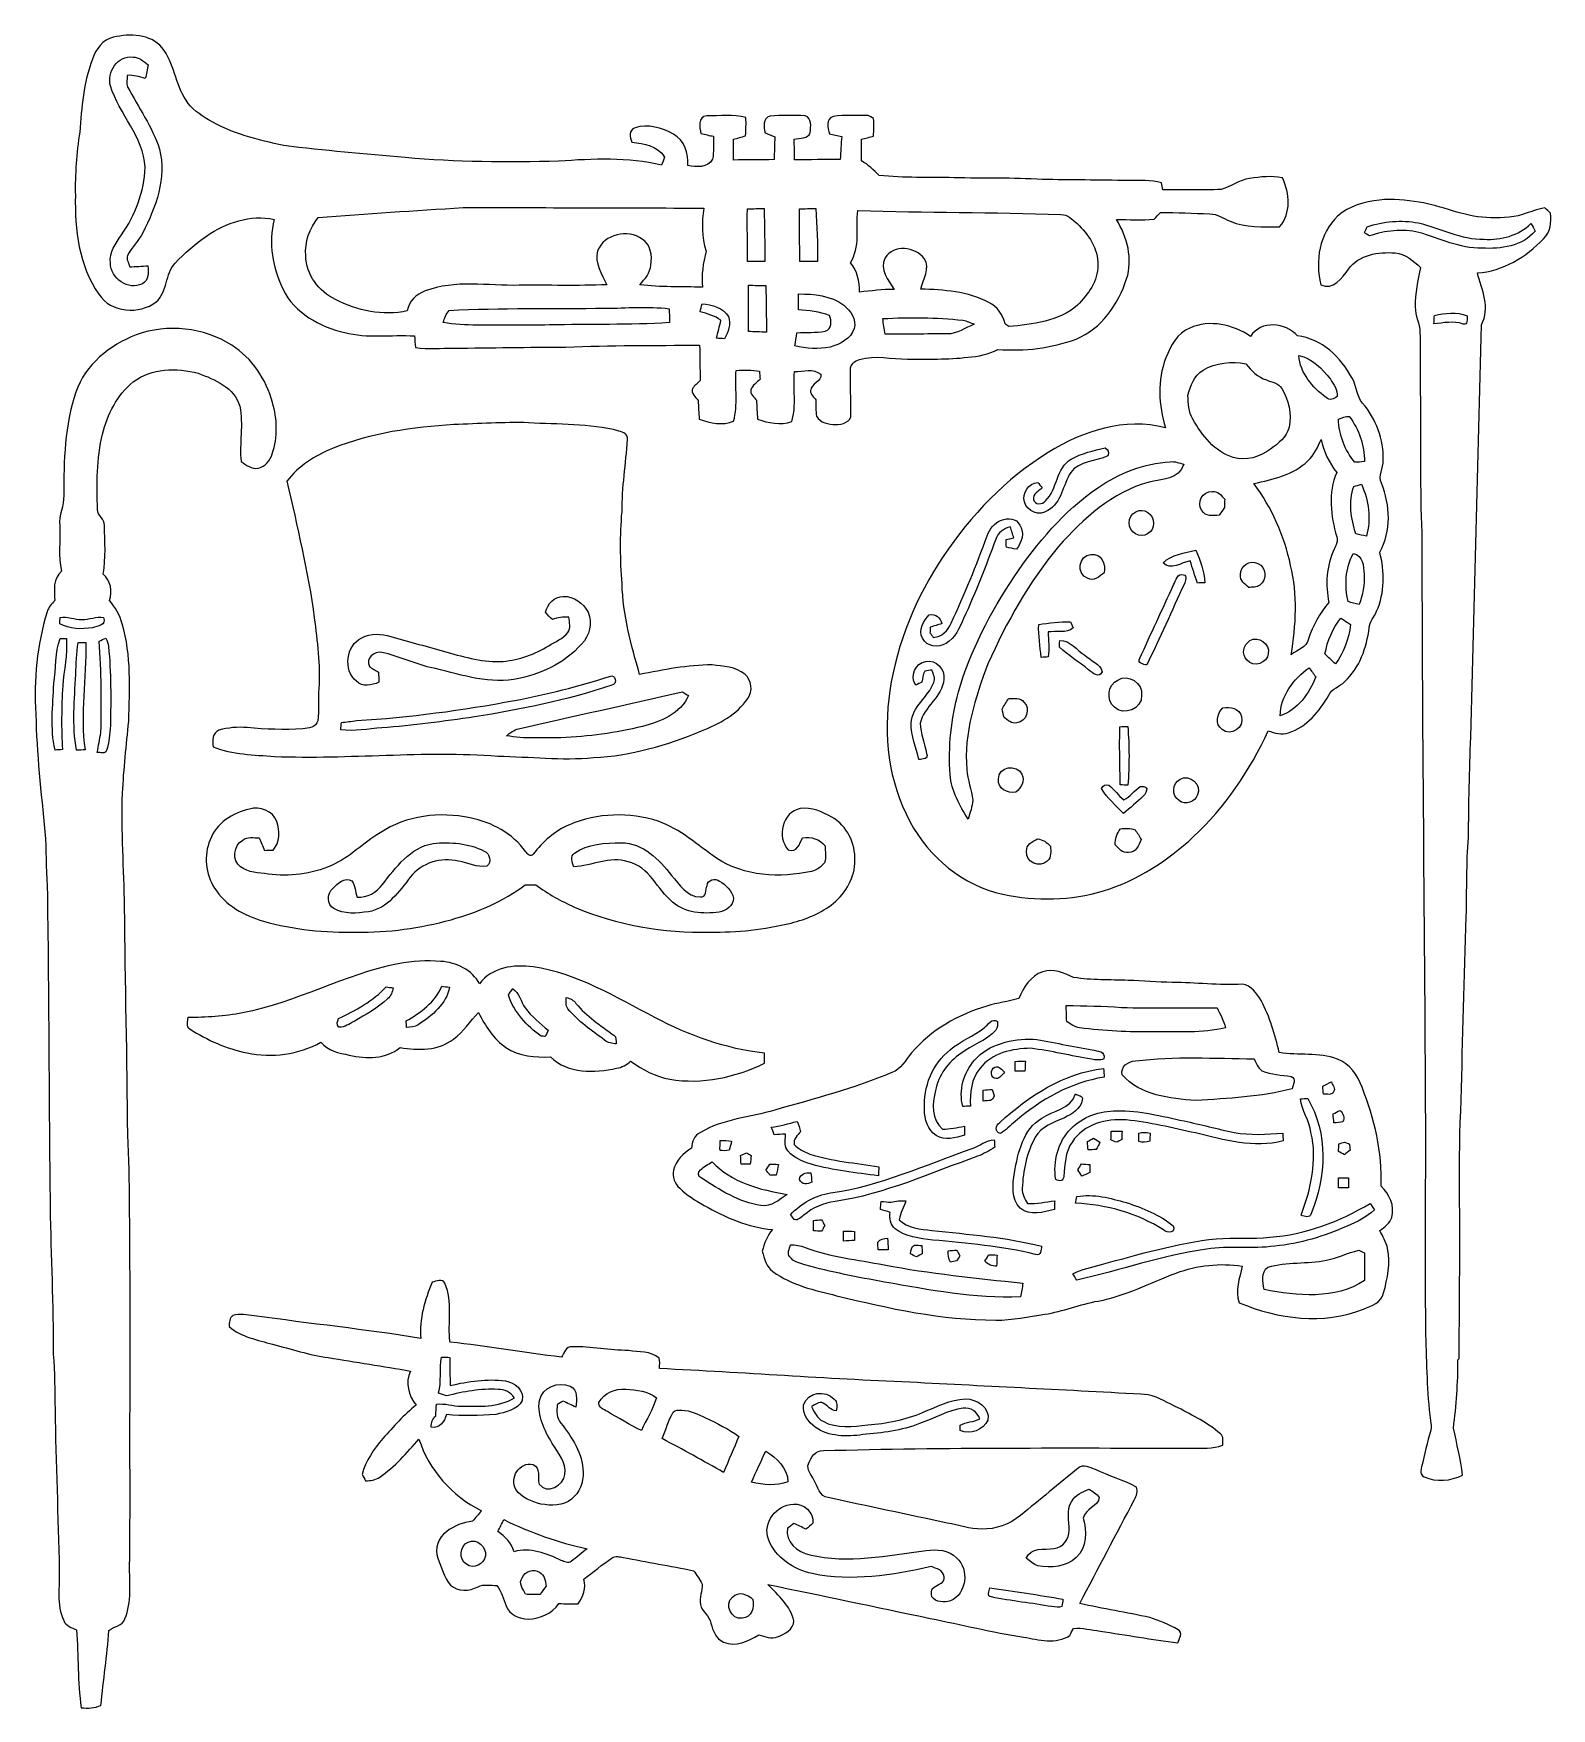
# Model space of a CAD drawing. Header units: centimetres. Extents: x -11.5 to 11.5, y -12.7 to 12.7.
import ezdxf

# ---------------------------------------------------------------- set-up
doc = ezdxf.new("R2010")
doc.units = ezdxf.units.CM
doc.header["$MEASUREMENT"] = 0
doc.layers.add('Camada 1', color=7, linetype='Continuous')

msp = doc.modelspace()

# ---------------------------------------------------------------- linework, layer by layer
at = {"layer": 'Camada 1', "color": 156}
for points, knots in [([(-10.31346, 12.66436), (-10.06756, 12.72046), (-9.7543, 12.71587), (-9.57862, 12.50597), (-9.57862, 12.50597), (-9.38565, 12.2756), (-9.38212, 11.9514), (-9.21208, 11.70798), (-9.21208, 11.70798), (-9.132, 11.5771), (-9.00288, 11.4882), (-8.87271, 11.41271), (-8.87271, 11.41271), (-8.52382, 11.20386), (-8.12341, 11.1065), (-7.73041, 11.01972), (-7.73041, 11.01972), (-7.1187, 10.94563), (-6.50451, 10.89095), (-5.89033, 10.8398), (-5.89033, 10.8398), (-5.11668, 10.76606), (-4.33846, 10.76536), (-3.56164, 10.78406), (-3.56164, 10.78406), (-3.04236, 10.81863), (-2.5093, 10.8465), (-1.99884, 10.72373), (-1.99884, 10.72373), (-1.98861, 10.75372), (-1.96814, 10.81334), (-1.95791, 10.84333), (-1.95791, 10.84333), (-2.0521, 11.02183), (-2.27153, 11.04335), (-2.44934, 11.07333), (-2.44934, 11.07333), (-2.48673, 11.1506), (-2.49943, 11.2522), (-2.40276, 11.2903), (-2.40276, 11.2903), (-2.20909, 11.35556), (-1.99354, 11.28747), (-1.81997, 11.19363), (-1.81997, 11.19363), (-1.65169, 11.1005), (-1.59349, 10.89836), (-1.60197, 10.71703), (-1.60197, 10.71703), (-1.47319, 10.69586), (-1.29786, 10.67364), (-1.22624, 10.81299), (-1.22624, 10.81299), (-1.20543, 10.92729), (-1.21673, 11.04511), (-1.21002, 11.16083), (-1.21002, 11.16083), (-1.27458, 11.17353), (-1.33843, 11.18763), (-1.40229, 11.20245), (-1.40229, 11.20245), (-1.42733, 11.2977), (-1.45238, 11.45786), (-1.31409, 11.47021), (-1.31409, 11.47021), (-1.11724, 11.46986), (-0.91405, 11.49984), (-0.72143, 11.44551), (-0.72143, 11.44551), (-0.71683, 11.35274), (-0.71966, 11.25995), (-0.72707, 11.16753), (-0.72707, 11.16753), (-0.78775, 11.14918), (-0.84842, 11.13225), (-0.90945, 11.11708), (-0.90945, 11.11708), (-0.90874, 11.0116), (-0.90874, 10.90612), (-0.9084, 10.80064), (-0.9084, 10.80064), (-0.70379, 10.80487), (-0.49917, 10.79923), (-0.29457, 10.80698), (-0.29457, 10.80698), (-0.28821, 10.92305), (-0.28645, 11.03911), (-0.28187, 11.15518), (-0.28187, 11.15518), (-0.33231, 11.17423), (-0.38347, 11.18975), (-0.43003, 11.21586), (-0.43003, 11.21586), (-0.45049, 11.30229), (-0.46848, 11.43811), (-0.3556, 11.46527), (-0.3556, 11.46527), (-0.1785, 11.48221), (0.00141, 11.47657), (0.17955, 11.47303), (0.17955, 11.47303), (0.28117, 11.43423), (0.26492, 11.30617), (0.25188, 11.21974), (0.25188, 11.21974), (0.22895, 11.11108), (0.09172, 11.13966), (0.01128, 11.11955), (0.01128, 11.11955), (0.01517, 11.01478), (0.01622, 10.91), (0.01588, 10.80523), (0.01588, 10.80523), (0.24765, 10.80381), (0.47907, 10.81051), (0.71084, 10.80946), (0.71084, 10.80946), (0.7172, 10.92623), (0.72424, 11.043), (0.73235, 11.15976), (0.73235, 11.15976), (0.66922, 11.17247), (0.60678, 11.18622), (0.54468, 11.20104), (0.54468, 11.20104), (0.51822, 11.28959), (0.48823, 11.41976), (0.60042, 11.46209), (0.60042, 11.46209), (0.77611, 11.48997), (0.95744, 11.46563), (1.13524, 11.47867), (1.13524, 11.47867), (1.15569, 11.46668), (1.19627, 11.44305), (1.21637, 11.43105), (1.21637, 11.43105), (1.22096, 11.34215), (1.2199, 11.2529), (1.21567, 11.164), (1.21567, 11.164), (1.15429, 11.14707), (1.0929, 11.13155), (1.03116, 11.11778), (1.03116, 11.11778), (1.03152, 11.00772), (1.03152, 10.8973), (1.03187, 10.78688), (1.03187, 10.78688), (1.13595, 10.73326), (1.21673, 10.6486), (1.29962, 10.56745), (1.29962, 10.56745), (1.67569, 10.52371), (2.05634, 10.54452), (2.43416, 10.53218), (2.43416, 10.53218), (2.88042, 10.52053), (3.32775, 10.53605), (3.77331, 10.50536), (3.77331, 10.50536), (4.20899, 10.50077), (4.64502, 10.49761), (5.0807, 10.49019), (5.0807, 10.49019), (5.24932, 10.48561), (5.42183, 10.50219), (5.58587, 10.45457), (5.58587, 10.45457), (5.59118, 10.41964), (5.59717, 10.38506), (5.60317, 10.35015), (5.60317, 10.35015), (5.89808, 10.3519), (6.19337, 10.34167), (6.48828, 10.35402), (6.48828, 10.35402), (6.63504, 10.40129), (6.76485, 10.4983), (6.92009, 10.52336), (6.92009, 10.52336), (7.08483, 10.54135), (7.25275, 10.57027), (7.4168, 10.52971), (7.4168, 10.52971), (7.53109, 10.29476), (7.5519, 9.99596), (7.37588, 9.78534), (7.37588, 9.78534), (7.12435, 9.79064), (6.86011, 9.76911), (6.62445, 9.87283), (6.62445, 9.87283), (6.52285, 9.91446), (6.42902, 9.98466), (6.31472, 9.98431), (6.31472, 9.98431), (6.0667, 9.99348), (5.81766, 10.00724), (5.56965, 10.00301), (5.56965, 10.00301), (5.53507, 9.97161), (5.50474, 9.93598), (5.46981, 9.90529), (5.46981, 9.90529), (5.28143, 9.88447), (5.09057, 9.90176), (4.90149, 9.89718), (4.90149, 9.89718), (5.06482, 9.63259), (5.15055, 9.30168), (5.05459, 8.99724), (5.05459, 8.99724), (4.92512, 8.61518), (4.67676, 8.23948), (4.288, 8.08601), (4.288, 8.08601), (3.91089, 7.94278), (3.50343, 7.90046), (3.10303, 7.92832), (3.10303, 7.92832), (2.95945, 7.85953), (2.80492, 7.81543), (2.64478, 7.81085), (2.64478, 7.81085), (2.34138, 7.77027), (2.03482, 7.7844), (1.72966, 7.78191), (1.72966, 7.78191), (1.48836, 7.7784), (1.24107, 7.85001), (1.00436, 7.77487), (1.00436, 7.77487), (0.93591, 7.75511), (0.85972, 7.7022), (0.86642, 7.62175), (0.86642, 7.62175), (0.85865, 7.39775), (0.87558, 7.17373), (0.87136, 6.94972), (0.87136, 6.94972), (0.8844, 6.82518), (0.73413, 6.78885), (0.63746, 6.7885), (0.63746, 6.7885), (0.53586, 6.79626), (0.40145, 6.81177), (0.35207, 6.91515), (0.35207, 6.91515), (0.33479, 6.99628), (0.3443, 7.08025), (0.33937, 7.16244), (0.33937, 7.16244), (0.31043, 7.20653), (0.25646, 7.24358), (0.26034, 7.30143), (0.26034, 7.30143), (0.26034, 7.41398), (0.43568, 7.43654), (0.41485, 7.55156), (0.41485, 7.55156), (0.3048, 7.64645), (0.1471, 7.59247), (0.01658, 7.59213), (0.01658, 7.59213), (-0.01164, 7.34094), (0.05291, 7.07884), (-0.02645, 6.83577), (-0.02645, 6.83577), (-0.1979, 6.77226), (-0.37711, 6.81284), (-0.54363, 6.87034), (-0.54363, 6.87034), (-0.55316, 6.96595), (-0.55562, 7.06191), (-0.5595, 7.15751), (-0.5595, 7.15751), (-0.59443, 7.20514), (-0.6618, 7.24782), (-0.64628, 7.31555), (-0.64628, 7.31555), (-0.61982, 7.38433), (-0.55738, 7.42772), (-0.50517, 7.47535), (-0.50517, 7.47535), (-0.50799, 7.51592), (-0.51152, 7.5565), (-0.51469, 7.59707), (-0.51469, 7.59707), (-0.63183, 7.61893), (-0.75106, 7.61824), (-0.86959, 7.60976), (-0.86959, 7.60976), (-0.889, 7.35365), (-0.83855, 7.09083), (-0.90699, 6.84035), (-0.90699, 6.84035), (-1.07809, 6.7698), (-1.26012, 6.81107), (-1.42769, 6.86927), (-1.42769, 6.86927), (-1.43756, 6.96419), (-1.44073, 7.05908), (-1.44426, 7.15432), (-1.44426, 7.15432), (-1.48483, 7.20865), (-1.55645, 7.2591), (-1.5307, 7.3367), (-1.5307, 7.3367), (-1.49754, 7.38046), (-1.45661, 7.4182), (-1.41639, 7.45559), (-1.41639, 7.45559), (-1.41887, 7.63551), (-1.41393, 7.81543), (-1.42558, 7.99499), (-1.42558, 7.99499), (-2.10219, 7.98407), (-2.77917, 7.99499), (-3.4551, 7.96325), (-3.4551, 7.96325), (-4.02025, 7.96183), (-4.58505, 7.95266), (-5.1502, 7.94737), (-5.1502, 7.94737), (-5.34423, 7.95126), (-5.53966, 7.92373), (-5.73193, 7.95867), (-5.73193, 7.95867), (-5.73829, 8.01687), (-5.74357, 8.07473), (-5.74815, 8.13293), (-5.74815, 8.13293), (-6.10093, 8.15516), (-6.46041, 8.09412), (-6.8072, 8.18444), (-6.8072, 8.18444), (-7.18538, 8.27087), (-7.56603, 8.47795), (-7.74276, 8.83884), (-7.74276, 8.83884), (-7.89763, 9.16481), (-7.96713, 9.5444), (-7.87717, 9.89894), (-7.87717, 9.89894), (-8.237, 9.98113), (-8.60707, 9.85026), (-8.9034, 9.64811), (-8.9034, 9.64811), (-9.0752, 9.52747), (-9.23819, 9.39235), (-9.37965, 9.23678), (-9.37965, 9.23678), (-9.53346, 9.07097), (-9.49219, 8.80074), (-9.66681, 8.64799), (-9.66681, 8.64799), (-9.92258, 8.45431), (-10.35332, 8.48147), (-10.53535, 8.7644), (-10.53535, 8.7644), (-10.84333, 9.19691), (-10.90083, 9.7476), (-10.89307, 10.26406), (-10.89307, 10.26406), (-10.89977, 10.58615), (-10.87402, 10.90753), (-10.82709, 11.22574), (-10.82709, 11.22574), (-10.79817, 11.59792), (-10.76818, 11.97786), (-10.63519, 12.32993), (-10.63519, 12.32993), (-10.58015, 12.4788), (-10.48032, 12.6312), (-10.31346, 12.66436)], [0, 0, 0, 0, 0.01052632, 0.01052632, 0.01052632, 0.01052632, 0.02105263, 0.02105263, 0.02105263, 0.02105263, 0.03157895, 0.03157895, 0.03157895, 0.03157895, 0.04210526, 0.04210526, 0.04210526, 0.04210526, 0.05263158, 0.05263158, 0.05263158, 0.05263158, 0.06315789, 0.06315789, 0.06315789, 0.06315789, 0.07368421, 0.07368421, 0.07368421, 0.07368421, 0.08421053, 0.08421053, 0.08421053, 0.08421053, 0.09473684, 0.09473684, 0.09473684, 0.09473684, 0.10526316, 0.10526316, 0.10526316, 0.10526316, 0.11578947, 0.11578947, 0.11578947, 0.11578947, 0.12631579, 0.12631579, 0.12631579, 0.12631579, 0.13684211, 0.13684211, 0.13684211, 0.13684211, 0.14736842, 0.14736842, 0.14736842, 0.14736842, 0.15789474, 0.15789474, 0.15789474, 0.15789474, 0.16842105, 0.16842105, 0.16842105, 0.16842105, 0.17894737, 0.17894737, 0.17894737, 0.17894737, 0.18947368, 0.18947368, 0.18947368, 0.18947368, 0.2, 0.2, 0.2, 0.2, 0.21052632, 0.21052632, 0.21052632, 0.21052632, 0.22105263, 0.22105263, 0.22105263, 0.22105263, 0.23157895, 0.23157895, 0.23157895, 0.23157895, 0.24210526, 0.24210526, 0.24210526, 0.24210526, 0.25263158, 0.25263158, 0.25263158, 0.25263158, 0.26315789, 0.26315789, 0.26315789, 0.26315789, 0.27368421, 0.27368421, 0.27368421, 0.27368421, 0.28421053, 0.28421053, 0.28421053, 0.28421053, 0.29473684, 0.29473684, 0.29473684, 0.29473684, 0.30526316, 0.30526316, 0.30526316, 0.30526316, 0.31578947, 0.31578947, 0.31578947, 0.31578947, 0.32631579, 0.32631579, 0.32631579, 0.32631579, 0.33684211, 0.33684211, 0.33684211, 0.33684211, 0.34736842, 0.34736842, 0.34736842, 0.34736842, 0.35789474, 0.35789474, 0.35789474, 0.35789474, 0.36842105, 0.36842105, 0.36842105, 0.36842105, 0.37894737, 0.37894737, 0.37894737, 0.37894737, 0.38947368, 0.38947368, 0.38947368, 0.38947368, 0.4, 0.4, 0.4, 0.4, 0.41052632, 0.41052632, 0.41052632, 0.41052632, 0.42105263, 0.42105263, 0.42105263, 0.42105263, 0.43157895, 0.43157895, 0.43157895, 0.43157895, 0.44210526, 0.44210526, 0.44210526, 0.44210526, 0.45263158, 0.45263158, 0.45263158, 0.45263158, 0.46315789, 0.46315789, 0.46315789, 0.46315789, 0.47368421, 0.47368421, 0.47368421, 0.47368421, 0.48421053, 0.48421053, 0.48421053, 0.48421053, 0.49473684, 0.49473684, 0.49473684, 0.49473684, 0.50526316, 0.50526316, 0.50526316, 0.50526316, 0.51578947, 0.51578947, 0.51578947, 0.51578947, 0.52631579, 0.52631579, 0.52631579, 0.52631579, 0.53684211, 0.53684211, 0.53684211, 0.53684211, 0.54736842, 0.54736842, 0.54736842, 0.54736842, 0.55789474, 0.55789474, 0.55789474, 0.55789474, 0.56842105, 0.56842105, 0.56842105, 0.56842105, 0.57894737, 0.57894737, 0.57894737, 0.57894737, 0.58947368, 0.58947368, 0.58947368, 0.58947368, 0.6, 0.6, 0.6, 0.6, 0.61052632, 0.61052632, 0.61052632, 0.61052632, 0.62105263, 0.62105263, 0.62105263, 0.62105263, 0.63157895, 0.63157895, 0.63157895, 0.63157895, 0.64210526, 0.64210526, 0.64210526, 0.64210526, 0.65263158, 0.65263158, 0.65263158, 0.65263158, 0.66315789, 0.66315789, 0.66315789, 0.66315789, 0.67368421, 0.67368421, 0.67368421, 0.67368421, 0.68421053, 0.68421053, 0.68421053, 0.68421053, 0.69473684, 0.69473684, 0.69473684, 0.69473684, 0.70526316, 0.70526316, 0.70526316, 0.70526316, 0.71578947, 0.71578947, 0.71578947, 0.71578947, 0.72631579, 0.72631579, 0.72631579, 0.72631579, 0.73684211, 0.73684211, 0.73684211, 0.73684211, 0.74736842, 0.74736842, 0.74736842, 0.74736842, 0.75789474, 0.75789474, 0.75789474, 0.75789474, 0.76842105, 0.76842105, 0.76842105, 0.76842105, 0.77894737, 0.77894737, 0.77894737, 0.77894737, 0.78947368, 0.78947368, 0.78947368, 0.78947368, 0.8, 0.8, 0.8, 0.8, 0.81052632, 0.81052632, 0.81052632, 0.81052632, 0.82105263, 0.82105263, 0.82105263, 0.82105263, 0.83157895, 0.83157895, 0.83157895, 0.83157895, 0.84210526, 0.84210526, 0.84210526, 0.84210526, 0.85263158, 0.85263158, 0.85263158, 0.85263158, 0.86315789, 0.86315789, 0.86315789, 0.86315789, 0.87368421, 0.87368421, 0.87368421, 0.87368421, 0.88421053, 0.88421053, 0.88421053, 0.88421053, 0.89473684, 0.89473684, 0.89473684, 0.89473684, 0.90526316, 0.90526316, 0.90526316, 0.90526316, 0.91578947, 0.91578947, 0.91578947, 0.91578947, 0.92631579, 0.92631579, 0.92631579, 0.92631579, 0.93684211, 0.93684211, 0.93684211, 0.93684211, 0.94736842, 0.94736842, 0.94736842, 0.94736842, 0.95789474, 0.95789474, 0.95789474, 0.95789474, 0.96842105, 0.96842105, 0.96842105, 0.96842105, 0.97894737, 0.97894737, 0.97894737, 0.97894737, 1, 1, 1, 1]), ([(-10.35931, 11.92459), (-10.35931, 11.92459), (-10.35931, 11.92459), (-10.35931, 11.92459), (-10.35931, 11.92459), (-10.22949, 11.49597), (-9.85908, 11.15518), (-9.83473, 10.69093), (-9.83473, 10.69093), (-9.84673, 10.32369), (-9.98396, 9.96491), (-10.19421, 9.6654), (-10.19421, 9.6654), (-10.27818, 9.53769), (-10.38366, 9.40188), (-10.36108, 9.2389), (-10.36108, 9.2389), (-10.35755, 9.00818), (-10.09085, 8.8152), (-9.87671, 8.92315), (-9.87671, 8.92315), (-9.77864, 8.97995), (-9.78394, 9.09601), (-9.79099, 9.19444), (-9.79099, 9.19444), (-9.88377, 9.19373), (-9.97585, 9.1828), (-10.06827, 9.18245), (-10.06827, 9.18245), (-10.08097, 9.23819), (-10.12648, 9.29463), (-10.10108, 9.35284), (-10.10108, 9.35284), (-10.04076, 9.47842), (-9.93175, 9.57297), (-9.87072, 9.69821), (-9.87072, 9.69821), (-9.67139, 10.08415), (-9.507, 10.529), (-9.61602, 10.9668), (-9.61602, 10.9668), (-9.72678, 11.30405), (-9.93422, 11.59792), (-10.09967, 11.90941), (-10.09967, 11.90941), (-10.12542, 11.96445), (-10.10708, 12.02724), (-10.10602, 12.08546), (-10.10602, 12.08546), (-10.01148, 12.09216), (-9.92081, 12.06464), (-9.83156, 12.03713), (-9.83156, 12.03713), (-9.81463, 12.10627), (-9.80016, 12.17576), (-9.78887, 12.24597), (-9.78887, 12.24597), (-9.85766, 12.29677), (-9.92611, 12.36591), (-10.01818, 12.3638), (-10.01818, 12.3638), (-10.24713, 12.3959), (-10.41894, 12.13343), (-10.35931, 11.92459)], [0, 0, 0, 0, 0.05882353, 0.05882353, 0.05882353, 0.05882353, 0.11764706, 0.11764706, 0.11764706, 0.11764706, 0.17647059, 0.17647059, 0.17647059, 0.17647059, 0.23529412, 0.23529412, 0.23529412, 0.23529412, 0.29411765, 0.29411765, 0.29411765, 0.29411765, 0.35294118, 0.35294118, 0.35294118, 0.35294118, 0.41176471, 0.41176471, 0.41176471, 0.41176471, 0.47058824, 0.47058824, 0.47058824, 0.47058824, 0.52941176, 0.52941176, 0.52941176, 0.52941176, 0.58823529, 0.58823529, 0.58823529, 0.58823529, 0.64705882, 0.64705882, 0.64705882, 0.64705882, 0.70588235, 0.70588235, 0.70588235, 0.70588235, 0.76470588, 0.76470588, 0.76470588, 0.76470588, 0.82352941, 0.82352941, 0.82352941, 0.82352941, 0.88235294, 0.88235294, 0.88235294, 0.88235294, 1, 1, 1, 1]), ([(8.89141, 10.19386), (9.09109, 10.22279), (9.29252, 10.18893), (9.49077, 10.16176), (9.49077, 10.16176), (9.83755, 10.11272), (10.15787, 9.93986), (10.5117, 9.92857), (10.5117, 9.92857), (10.69481, 9.92293), (10.88319, 9.91869), (11.06028, 9.97514), (11.06028, 9.97514), (11.17247, 10.01042), (11.28112, 10.05804), (11.39825, 10.07604), (11.39825, 10.07604), (11.42683, 10.04817), (11.45575, 10.02065), (11.48537, 9.99278), (11.48537, 9.99278), (11.49948, 9.8566), (11.48574, 9.70702), (11.38061, 9.6072), (11.38061, 9.6072), (11.11391, 9.33344), (10.7643, 9.11189), (10.37483, 9.08755), (10.37483, 9.08755), (10.44928, 8.83778), (10.57134, 8.5538), (10.43693, 8.30262), (10.43693, 8.30262), (10.38789, 6.21736), (10.3244, 4.13349), (10.27606, 2.04786), (10.27606, 2.04786), (10.25136, 1.54235), (10.24748, 1.03575), (10.23866, 0.52951), (10.23866, 0.52951), (10.20797, 0.13017), (10.21785, -0.27094), (10.2055, -0.67132), (10.2055, -0.67132), (10.17198, -1.59878), (10.15083, -2.52694), (10.13071, -3.45475), (10.13071, -3.45475), (10.07816, -4.37268), (10.1226, -5.29201), (10.10532, -6.21064), (10.10532, -6.21064), (10.10673, -6.5994), (10.09896, -6.98816), (10.0965, -7.37693), (10.0965, -7.37693), (10.0965, -7.37693), (10.07955, -7.40056), (10.07955, -7.40056), (10.07955, -7.40056), (10.08379, -7.74664), (10.05346, -8.09166), (10.01253, -8.43455), (10.01253, -8.43455), (10.06157, -8.67163), (10.12331, -8.90693), (10.15083, -9.14822), (10.15083, -9.14822), (9.97126, -9.2329), (9.74901, -9.26146), (9.56663, -9.17117), (9.56663, -9.17117), (9.49819, -9.14788), (9.51688, -9.07238), (9.52923, -9.01946), (9.52923, -9.01946), (9.57367, -8.83496), (9.61495, -8.64941), (9.66823, -8.46701), (9.66823, -8.46701), (9.6848, -8.41903), (9.67176, -8.36894), (9.66576, -8.32097), (9.66576, -8.32097), (9.60402, -7.88987), (9.60825, -7.45348), (9.58919, -7.01957), (9.58919, -7.01957), (9.57826, -6.14927), (9.58037, -5.27861), (9.58744, -4.40831), (9.58744, -4.40831), (9.58037, -1.22202), (9.53311, 1.96249), (9.53311, 5.14879), (9.53311, 5.14879), (9.49888, 5.80707), (9.52183, 6.46677), (9.50982, 7.12576), (9.50982, 7.12576), (9.50948, 7.47888), (9.50806, 7.83237), (9.50453, 8.1855), (9.50453, 8.1855), (9.50453, 8.3192), (9.42903, 8.43985), (9.43186, 8.57426), (9.43186, 8.57426), (9.43186, 8.7764), (9.47208, 8.97572), (9.5123, 9.17328), (9.5123, 9.17328), (9.40328, 9.27522), (9.28122, 9.37894), (9.126, 9.3927), (9.126, 9.3927), (8.87411, 9.41175), (8.57603, 9.3673), (8.42186, 9.144), (8.42186, 9.144), (8.32097, 9.0177), (8.1862, 8.81415), (7.99923, 8.90975), (7.99923, 8.90975), (7.91279, 9.26605), (7.97489, 9.69115), (8.2557, 9.94727), (8.2557, 9.94727), (8.4268, 10.10849), (8.66457, 10.16494), (8.89141, 10.19386)], [0, 0, 0, 0, 0.02941176, 0.02941176, 0.02941176, 0.02941176, 0.05882353, 0.05882353, 0.05882353, 0.05882353, 0.08823529, 0.08823529, 0.08823529, 0.08823529, 0.11764706, 0.11764706, 0.11764706, 0.11764706, 0.14705882, 0.14705882, 0.14705882, 0.14705882, 0.17647059, 0.17647059, 0.17647059, 0.17647059, 0.20588235, 0.20588235, 0.20588235, 0.20588235, 0.23529412, 0.23529412, 0.23529412, 0.23529412, 0.26470588, 0.26470588, 0.26470588, 0.26470588, 0.29411765, 0.29411765, 0.29411765, 0.29411765, 0.32352941, 0.32352941, 0.32352941, 0.32352941, 0.35294118, 0.35294118, 0.35294118, 0.35294118, 0.38235294, 0.38235294, 0.38235294, 0.38235294, 0.41176471, 0.41176471, 0.41176471, 0.41176471, 0.44117647, 0.44117647, 0.44117647, 0.44117647, 0.47058824, 0.47058824, 0.47058824, 0.47058824, 0.5, 0.5, 0.5, 0.5, 0.52941176, 0.52941176, 0.52941176, 0.52941176, 0.55882353, 0.55882353, 0.55882353, 0.55882353, 0.58823529, 0.58823529, 0.58823529, 0.58823529, 0.61764706, 0.61764706, 0.61764706, 0.61764706, 0.64705882, 0.64705882, 0.64705882, 0.64705882, 0.67647059, 0.67647059, 0.67647059, 0.67647059, 0.70588235, 0.70588235, 0.70588235, 0.70588235, 0.73529412, 0.73529412, 0.73529412, 0.73529412, 0.76470588, 0.76470588, 0.76470588, 0.76470588, 0.79411765, 0.79411765, 0.79411765, 0.79411765, 0.82352941, 0.82352941, 0.82352941, 0.82352941, 0.85294118, 0.85294118, 0.85294118, 0.85294118, 0.88235294, 0.88235294, 0.88235294, 0.88235294, 0.91176471, 0.91176471, 0.91176471, 0.91176471, 0.94117647, 0.94117647, 0.94117647, 0.94117647, 1, 1, 1, 1]), ([(-7.21042, 9.92716), (-7.21042, 9.92716), (-7.21042, 9.92716), (-7.21042, 9.92716), (-7.21042, 9.92716), (-7.33953, 9.76418), (-7.41539, 9.55921), (-7.39634, 9.34931), (-7.39634, 9.34931), (-7.39985, 9.05968), (-7.19384, 8.81309), (-6.9476, 8.68467), (-6.9476, 8.68467), (-6.61846, 8.50935), (-6.22547, 8.43773), (-5.85786, 8.51146), (-5.85786, 8.51146), (-5.83742, 8.65998), (-5.72206, 8.76688), (-5.58587, 8.81486), (-5.58587, 8.81486), (-5.13045, 8.98948), (-4.6362, 8.89), (-4.16243, 8.90058), (-4.16243, 8.90058), (-3.71827, 8.90622), (-3.27342, 8.89), (-2.82963, 8.90905), (-2.82963, 8.90905), (-2.90371, 9.06955), (-3.02401, 9.23712), (-2.97039, 9.42304), (-2.97039, 9.42304), (-2.87267, 9.67951), (-2.50895, 9.75606), (-2.29376, 9.60225), (-2.29376, 9.60225), (-2.1657, 9.51759), (-2.13959, 9.34966), (-2.16252, 9.20785), (-2.16252, 9.20785), (-2.17134, 9.08826), (-2.25531, 8.99759), (-2.32762, 8.9094), (-2.32762, 8.9094), (-2.014, 8.86812), (-1.6965, 8.88434), (-1.38112, 8.87059), (-1.38112, 8.87059), (-1.39593, 9.05615), (-1.37125, 9.2403), (-1.32432, 9.41987), (-1.32432, 9.41987), (-1.39417, 9.63118), (-1.39488, 9.85485), (-1.35748, 10.07286), (-1.35748, 10.07286), (-2.57457, 10.07321), (-3.79201, 10.08133), (-5.00909, 10.07956), (-5.00909, 10.07956), (-5.74357, 10.03582), (-6.47734, 9.98677), (-7.21042, 9.92716)], [0, 0, 0, 0, 0.05882353, 0.05882353, 0.05882353, 0.05882353, 0.11764706, 0.11764706, 0.11764706, 0.11764706, 0.17647059, 0.17647059, 0.17647059, 0.17647059, 0.23529412, 0.23529412, 0.23529412, 0.23529412, 0.29411765, 0.29411765, 0.29411765, 0.29411765, 0.35294118, 0.35294118, 0.35294118, 0.35294118, 0.41176471, 0.41176471, 0.41176471, 0.41176471, 0.47058824, 0.47058824, 0.47058824, 0.47058824, 0.52941176, 0.52941176, 0.52941176, 0.52941176, 0.58823529, 0.58823529, 0.58823529, 0.58823529, 0.64705882, 0.64705882, 0.64705882, 0.64705882, 0.70588235, 0.70588235, 0.70588235, 0.70588235, 0.76470588, 0.76470588, 0.76470588, 0.76470588, 0.82352941, 0.82352941, 0.82352941, 0.82352941, 0.88235294, 0.88235294, 0.88235294, 0.88235294, 1, 1, 1, 1]), ([(-0.69778, 10.06086), (-0.69778, 10.06086), (-0.69778, 10.06086), (-0.69778, 10.06086), (-0.69778, 10.06086), (-0.70626, 9.79452), (-0.69249, 9.52816), (-0.69461, 9.26182), (-0.69461, 9.26182), (-0.60783, 9.26218), (-0.52069, 9.26182), (-0.43356, 9.26076), (-0.43356, 9.26076), (-0.43427, 9.52923), (-0.44026, 9.79769), (-0.44379, 10.06615), (-0.44379, 10.06615), (-0.52882, 10.06475), (-0.61348, 10.06298), (-0.69778, 10.06086)], [0, 0, 0, 0, 0.16666667, 0.16666667, 0.16666667, 0.16666667, 0.33333333, 0.33333333, 0.33333333, 0.33333333, 0.5, 0.5, 0.5, 0.5, 0.66666667, 0.66666667, 0.66666667, 0.66666667, 1, 1, 1, 1]), ([(0.0896, 10.06016), (0.0896, 10.06016), (0.0896, 10.06016), (0.0896, 10.06016), (0.0896, 10.06016), (0.09418, 9.79416), (0.09277, 9.52816), (0.09842, 9.26218), (0.09842, 9.26218), (0.18803, 9.26218), (0.27763, 9.26218), (0.36724, 9.26253), (0.36724, 9.26253), (0.36795, 9.53099), (0.35594, 9.79875), (0.34113, 10.06651), (0.34113, 10.06651), (0.25717, 10.06475), (0.17322, 10.06263), (0.0896, 10.06016)], [0, 0, 0, 0, 0.16666667, 0.16666667, 0.16666667, 0.16666667, 0.33333333, 0.33333333, 0.33333333, 0.33333333, 0.5, 0.5, 0.5, 0.5, 0.66666667, 0.66666667, 0.66666667, 0.66666667, 1, 1, 1, 1]), ([(0.86359, 9.24418), (0.86359, 9.24418), (0.86359, 9.24418), (0.86359, 9.24418), (0.86359, 9.24418), (0.97225, 9.12106), (0.99976, 8.95737), (1.00365, 8.79862), (1.00365, 8.79862), (1.17792, 8.81379), (1.35113, 8.83955), (1.52681, 8.83884), (1.52681, 8.83884), (1.43827, 8.97431), (1.29998, 9.14964), (1.39347, 9.31615), (1.39347, 9.31615), (1.51694, 9.53134), (1.84855, 9.48231), (1.98402, 9.30698), (1.98402, 9.30698), (2.08314, 9.15916), (1.96391, 8.9923), (1.93286, 8.84342), (1.93286, 8.84342), (2.28211, 8.8339), (2.64829, 8.8085), (2.96298, 8.64199), (2.96298, 8.64199), (3.09245, 8.57919), (3.17887, 8.45608), (3.20993, 8.31744), (3.20993, 8.31744), (3.22403, 8.30685), (3.25154, 8.2864), (3.26531, 8.2758), (3.26531, 8.2758), (3.62761, 8.30756), (4.02412, 8.35025), (4.30883, 8.60036), (4.30883, 8.60036), (4.46863, 8.76194), (4.62526, 8.96725), (4.61539, 9.20679), (4.61539, 9.20679), (4.62633, 9.45515), (4.47286, 9.67387), (4.30213, 9.83896), (4.30213, 9.83896), (4.2298, 9.89682), (4.15854, 9.97795), (4.05799, 9.97338), (4.05799, 9.97338), (3.03072, 10.01006), (2.00201, 10.00372), (0.97472, 10.03617), (0.97472, 10.03617), (0.95003, 9.77229), (1.0174, 9.47913), (0.86359, 9.24418)], [0, 0, 0, 0, 0.0625, 0.0625, 0.0625, 0.0625, 0.125, 0.125, 0.125, 0.125, 0.1875, 0.1875, 0.1875, 0.1875, 0.25, 0.25, 0.25, 0.25, 0.3125, 0.3125, 0.3125, 0.3125, 0.375, 0.375, 0.375, 0.375, 0.4375, 0.4375, 0.4375, 0.4375, 0.5, 0.5, 0.5, 0.5, 0.5625, 0.5625, 0.5625, 0.5625, 0.625, 0.625, 0.625, 0.625, 0.6875, 0.6875, 0.6875, 0.6875, 0.75, 0.75, 0.75, 0.75, 0.8125, 0.8125, 0.8125, 0.8125, 0.875, 0.875, 0.875, 0.875, 1, 1, 1, 1]), ([(8.70126, 9.78746), (8.70126, 9.78746), (8.70126, 9.78746), (8.70126, 9.78746), (8.70126, 9.78746), (8.68785, 9.75888), (8.6755, 9.72961), (8.66281, 9.70068), (8.66281, 9.70068), (8.68115, 9.68798), (8.71784, 9.66187), (8.73619, 9.64882), (8.73619, 9.64882), (8.97536, 9.73208), (9.23924, 9.76277), (9.48725, 9.70068), (9.48725, 9.70068), (9.80439, 9.61743), (10.10742, 9.45373), (10.44363, 9.46432), (10.44363, 9.46432), (10.73114, 9.4495), (11.05429, 9.49078), (11.2522, 9.72397), (11.2522, 9.72397), (11.23138, 9.76171), (11.20916, 9.7991), (11.18834, 9.83615), (11.18834, 9.83615), (10.9996, 9.65234), (10.73467, 9.58567), (10.47715, 9.59943), (10.47715, 9.59943), (10.12684, 9.59308), (9.81428, 9.76841), (9.48124, 9.84708), (9.48124, 9.84708), (9.22197, 9.89788), (8.95103, 9.87072), (8.70126, 9.78746)], [0, 0, 0, 0, 0.09090909, 0.09090909, 0.09090909, 0.09090909, 0.18181818, 0.18181818, 0.18181818, 0.18181818, 0.27272727, 0.27272727, 0.27272727, 0.27272727, 0.36363636, 0.36363636, 0.36363636, 0.36363636, 0.45454545, 0.45454545, 0.45454545, 0.45454545, 0.54545455, 0.54545455, 0.54545455, 0.54545455, 0.63636364, 0.63636364, 0.63636364, 0.63636364, 0.72727273, 0.72727273, 0.72727273, 0.72727273, 0.81818182, 0.81818182, 0.81818182, 0.81818182, 1, 1, 1, 1]), ([(-0.68226, 8.90164), (-0.68226, 8.90164), (-0.68226, 8.90164), (-0.68226, 8.90164), (-0.68226, 8.90164), (-0.68121, 8.66739), (-0.68121, 8.43315), (-0.68226, 8.1989), (-0.68226, 8.1989), (-0.59195, 8.19608), (-0.50165, 8.19255), (-0.41098, 8.19008), (-0.41098, 8.19008), (-0.40781, 8.42573), (-0.41768, 8.66175), (-0.41697, 8.8974), (-0.41697, 8.8974), (-0.50553, 8.89952), (-0.59372, 8.90058), (-0.68226, 8.90164)], [0, 0, 0, 0, 0.16666667, 0.16666667, 0.16666667, 0.16666667, 0.33333333, 0.33333333, 0.33333333, 0.33333333, 0.5, 0.5, 0.5, 0.5, 0.66666667, 0.66666667, 0.66666667, 0.66666667, 1, 1, 1, 1]), ([(0.07796, 8.76935), (0.07796, 8.76935), (0.07796, 8.76935), (0.07796, 8.76935), (0.07796, 8.76935), (0.07654, 8.68891), (0.07549, 8.60883), (0.07479, 8.52805), (0.07479, 8.52805), (0.23529, 8.52311), (0.39511, 8.49595), (0.54715, 8.44337), (0.54715, 8.44337), (0.58173, 8.36048), (0.58561, 8.23595), (0.48119, 8.20455), (0.48119, 8.20455), (0.34042, 8.17774), (0.19507, 8.19396), (0.05326, 8.17809), (0.05326, 8.17809), (0.04409, 8.11353), (0.03352, 8.04897), (0.02329, 7.98476), (0.02329, 7.98476), (0.19649, 7.93502), (0.38206, 7.93009), (0.55879, 7.96395), (0.55879, 7.96395), (0.70908, 8.00522), (0.86713, 8.09025), (0.92321, 8.24547), (0.92321, 8.24547), (0.96026, 8.38411), (0.86676, 8.5164), (0.7627, 8.59825), (0.7627, 8.59825), (0.56938, 8.74783), (0.31362, 8.77005), (0.07796, 8.76935)], [0, 0, 0, 0, 0.09090909, 0.09090909, 0.09090909, 0.09090909, 0.18181818, 0.18181818, 0.18181818, 0.18181818, 0.27272727, 0.27272727, 0.27272727, 0.27272727, 0.36363636, 0.36363636, 0.36363636, 0.36363636, 0.45454545, 0.45454545, 0.45454545, 0.45454545, 0.54545455, 0.54545455, 0.54545455, 0.54545455, 0.63636364, 0.63636364, 0.63636364, 0.63636364, 0.72727273, 0.72727273, 0.72727273, 0.72727273, 0.81818182, 0.81818182, 0.81818182, 0.81818182, 1, 1, 1, 1]), ([(-5.22286, 8.51958), (-5.22286, 8.51958), (-5.22286, 8.51958), (-5.22286, 8.51958), (-5.22286, 8.51958), (-5.27085, 8.46878), (-5.29061, 8.40105), (-5.31283, 8.3372), (-5.31283, 8.3372), (-5.14278, 8.30721), (-4.96992, 8.29697), (-4.79743, 8.29697), (-4.79743, 8.29697), (-4.43264, 8.29662), (-4.06752, 8.29591), (-3.7024, 8.29909), (-3.7024, 8.29909), (-3.09527, 8.31355), (-2.48708, 8.29627), (-1.88066, 8.33472), (-1.88066, 8.33472), (-1.88029, 8.40563), (-1.88207, 8.47619), (-1.88665, 8.54639), (-1.88665, 8.54639), (-2.20839, 8.58343), (-2.53259, 8.55556), (-2.85503, 8.55274), (-2.85503, 8.55274), (-3.64455, 8.54745), (-4.43547, 8.55944), (-5.22286, 8.51958)], [0, 0, 0, 0, 0.11111111, 0.11111111, 0.11111111, 0.11111111, 0.22222222, 0.22222222, 0.22222222, 0.22222222, 0.33333333, 0.33333333, 0.33333333, 0.33333333, 0.44444444, 0.44444444, 0.44444444, 0.44444444, 0.55555556, 0.55555556, 0.55555556, 0.55555556, 0.66666667, 0.66666667, 0.66666667, 0.66666667, 0.77777778, 0.77777778, 0.77777778, 0.77777778, 1, 1, 1, 1]), ([(-1.41498, 8.49629), (-1.41498, 8.49629), (-1.41498, 8.49629), (-1.41498, 8.49629), (-1.41498, 8.49629), (-1.30422, 8.47124), (-1.19238, 8.43985), (-1.10067, 8.36965), (-1.10067, 8.36965), (-1.12006, 8.27863), (-1.14828, 8.18973), (-1.16592, 8.09837), (-1.16592, 8.09837), (-1.12572, 8.09554), (-1.08549, 8.09307), (-1.04493, 8.09059), (-1.04493, 8.09059), (-0.99342, 8.19255), (-0.93802, 8.31144), (-0.98672, 8.4261), (-0.98672, 8.4261), (-1.06715, 8.56297), (-1.23542, 8.6106), (-1.38465, 8.61765), (-1.38465, 8.61765), (-1.39876, 8.57849), (-1.40616, 8.53722), (-1.41498, 8.49629)], [0, 0, 0, 0, 0.125, 0.125, 0.125, 0.125, 0.25, 0.25, 0.25, 0.25, 0.375, 0.375, 0.375, 0.375, 0.5, 0.5, 0.5, 0.5, 0.625, 0.625, 0.625, 0.625, 0.75, 0.75, 0.75, 0.75, 1, 1, 1, 1]), ([(1.35573, 8.39575), (1.35573, 8.39575), (1.35573, 8.39575), (1.35573, 8.39575), (1.35573, 8.39575), (1.3656, 8.31708), (1.37759, 8.23841), (1.38994, 8.1601), (1.38994, 8.1601), (1.7039, 8.15939), (2.01789, 8.16327), (2.33186, 8.16327), (2.33186, 8.16327), (2.48143, 8.16151), (2.60738, 8.25605), (2.74072, 8.31074), (2.74072, 8.31074), (2.68569, 8.33437), (2.62995, 8.36012), (2.57069, 8.37035), (2.57069, 8.37035), (2.16746, 8.41587), (1.76035, 8.41798), (1.35573, 8.39575)], [0, 0, 0, 0, 0.14285714, 0.14285714, 0.14285714, 0.14285714, 0.28571429, 0.28571429, 0.28571429, 0.28571429, 0.42857143, 0.42857143, 0.42857143, 0.42857143, 0.57142857, 0.57142857, 0.57142857, 0.57142857, 0.71428571, 0.71428571, 0.71428571, 0.71428571, 1, 1, 1, 1]), ([(6.01203, 8.25287), (6.31331, 8.3887), (6.6675, 8.30157), (6.93384, 8.12658), (6.93384, 8.12658), (7.09117, 8.37247), (7.469, 8.34036), (7.6447, 8.13223), (7.6447, 8.13223), (8.01722, 8.09554), (8.30509, 7.80345), (8.47619, 7.49017), (8.47619, 7.49017), (8.54674, 7.37164), (8.54216, 7.21888), (8.63494, 7.11305), (8.63494, 7.11305), (8.83742, 6.87458), (8.95526, 6.55884), (8.94715, 6.24557), (8.94715, 6.24557), (8.95103, 6.12775), (8.86178, 6.01132), (8.92174, 5.89704), (8.92174, 5.89704), (9.05298, 5.56648), (9.07625, 5.17065), (8.89387, 4.85422), (8.89387, 4.85422), (8.97113, 4.55999), (8.97183, 4.23757), (8.84731, 3.95639), (8.84731, 3.95639), (8.81167, 3.87139), (8.73972, 3.80012), (8.73337, 3.70451), (8.73337, 3.70451), (8.69914, 3.40465), (8.58697, 3.09986), (8.364, 2.8889), (8.364, 2.8889), (8.28886, 2.81269), (8.1668, 2.78799), (8.12058, 2.68464), (8.12058, 2.68464), (7.98335, 2.43981), (7.78615, 2.20345), (7.51204, 2.11242), (7.51204, 2.11242), (7.40762, 2.07256), (7.29967, 2.10889), (7.20054, 2.14417), (7.20054, 2.14417), (6.92925, 1.54164), (6.5479, 0.98565), (6.06495, 0.53269), (6.06495, 0.53269), (5.67265, 0.17356), (5.21582, -0.1277), (4.70358, -0.28292), (4.70358, -0.28292), (4.21075, -0.43602), (3.68017, -0.43885), (3.17712, -0.33725), (3.17712, -0.33725), (2.56962, -0.20637), (2.05527, 0.22577), (1.766, 0.76834), (1.766, 0.76834), (1.43968, 1.36877), (1.36172, 2.08033), (1.46261, 2.74954), (1.46261, 2.74954), (1.56951, 3.47909), (1.8616, 4.17442), (2.26976, 4.78579), (2.26976, 4.78579), (2.68958, 5.4109), (3.22333, 5.96759), (3.86503, 6.36656), (3.86503, 6.36656), (4.3875, 6.69254), (5.0292, 6.89821), (5.64303, 6.74017), (5.64303, 6.74017), (5.53895, 7.08447), (5.51709, 7.45983), (5.64938, 7.80026), (5.64938, 7.80026), (5.71923, 7.98195), (5.82365, 8.17279), (6.01203, 8.25287)], [0, 0, 0, 0, 0.04166667, 0.04166667, 0.04166667, 0.04166667, 0.08333333, 0.08333333, 0.08333333, 0.08333333, 0.125, 0.125, 0.125, 0.125, 0.16666667, 0.16666667, 0.16666667, 0.16666667, 0.20833333, 0.20833333, 0.20833333, 0.20833333, 0.25, 0.25, 0.25, 0.25, 0.29166667, 0.29166667, 0.29166667, 0.29166667, 0.33333333, 0.33333333, 0.33333333, 0.33333333, 0.375, 0.375, 0.375, 0.375, 0.41666667, 0.41666667, 0.41666667, 0.41666667, 0.45833333, 0.45833333, 0.45833333, 0.45833333, 0.5, 0.5, 0.5, 0.5, 0.54166667, 0.54166667, 0.54166667, 0.54166667, 0.58333333, 0.58333333, 0.58333333, 0.58333333, 0.625, 0.625, 0.625, 0.625, 0.66666667, 0.66666667, 0.66666667, 0.66666667, 0.70833333, 0.70833333, 0.70833333, 0.70833333, 0.75, 0.75, 0.75, 0.75, 0.79166667, 0.79166667, 0.79166667, 0.79166667, 0.83333333, 0.83333333, 0.83333333, 0.83333333, 0.875, 0.875, 0.875, 0.875, 0.91666667, 0.91666667, 0.91666667, 0.91666667, 1, 1, 1, 1]), ([(9.72326, 8.44337), (9.72326, 8.44337), (9.72326, 8.44337), (9.72326, 8.44337), (9.72326, 8.44337), (9.72043, 8.40105), (9.71832, 8.35871), (9.71656, 8.31603), (9.71656, 8.31603), (9.86472, 8.32872), (10.01501, 8.36471), (10.1607, 8.31391), (10.1607, 8.31391), (10.23691, 8.28462), (10.21184, 8.39787), (10.22208, 8.4395), (10.22208, 8.4395), (10.06086, 8.50053), (9.88694, 8.48218), (9.72326, 8.44337)], [0, 0, 0, 0, 0.16666667, 0.16666667, 0.16666667, 0.16666667, 0.33333333, 0.33333333, 0.33333333, 0.33333333, 0.5, 0.5, 0.5, 0.5, 0.66666667, 0.66666667, 0.66666667, 0.66666667, 1, 1, 1, 1]), ([(-9.96915, 8.14916), (-9.49571, 8.32414), (-8.94326, 8.26205), (-8.51817, 7.99076), (-8.51817, 7.99076), (-8.2109, 7.79497), (-7.99817, 7.47253), (-7.90328, 7.12364), (-7.90328, 7.12364), (-7.82954, 6.87246), (-7.81897, 6.59518), (-7.90575, 6.34576), (-7.90575, 6.34576), (-7.9375, 6.24487), (-8.01263, 6.14785), (-8.12129, 6.12634), (-8.12129, 6.12634), (-8.21831, 6.11258), (-8.30262, 6.17431), (-8.37776, 6.22652), (-8.37776, 6.22652), (-8.40881, 6.50521), (-8.33966, 6.78921), (-8.39964, 7.06508), (-8.39964, 7.06508), (-8.47583, 7.34976), (-8.77817, 7.47465), (-9.0297, 7.56601), (-9.0297, 7.56601), (-9.3546, 7.6542), (-9.73843, 7.64786), (-10.01535, 7.43479), (-10.01535, 7.43479), (-10.26089, 7.23935), (-10.40341, 6.94336), (-10.48067, 6.64491), (-10.48067, 6.64491), (-10.56852, 6.27062), (-10.57204, 5.88256), (-10.55546, 5.5005), (-10.55546, 5.5005), (-10.55687, 5.40597), (-10.44715, 5.35481), (-10.45139, 5.25921), (-10.45139, 5.25921), (-10.4461, 5.0119), (-10.4274, 4.76284), (-10.47044, 4.51801), (-10.47044, 4.51801), (-10.35543, 4.41924), (-10.32862, 4.26261), (-10.37449, 4.12221), (-10.37449, 4.12221), (-10.28629, 4.01708), (-10.21749, 3.89607), (-10.18081, 3.76344), (-10.18081, 3.76344), (-10.04393, 3.28436), (-10.0651, 2.78058), (-10.0838, 2.28811), (-10.0838, 2.28811), (-10.11943, 1.9258), (-10.15858, 1.56316), (-10.17763, 1.19909), (-10.17763, 1.19909), (-10.19704, 0.6223), (-10.15611, 0.04621), (-10.14589, -0.53021), (-10.14589, -0.53021), (-10.13707, -1.68239), (-10.10461, -2.8335), (-10.09896, -3.98568), (-10.09896, -3.98568), (-10.0598, -4.69053), (-10.07321, -5.39715), (-10.06298, -6.10305), (-10.06298, -6.10305), (-10.06439, -6.99664), (-10.05945, -7.89023), (-10.06722, -8.78382), (-10.06722, -8.78382), (-10.0584, -9.35989), (-10.06404, -9.93634), (-10.06968, -10.51277), (-10.06968, -10.51277), (-10.07392, -10.78442), (-10.03229, -11.07122), (-10.14306, -11.3284), (-10.14306, -11.3284), (-10.17551, -11.43952), (-10.30851, -11.43599), (-10.38472, -11.50408), (-10.38472, -11.50408), (-10.408, -11.88402), (-10.46762, -12.26078), (-10.50607, -12.63967), (-10.50607, -12.63967), (-10.59991, -12.68341), (-10.70327, -12.6873), (-10.80452, -12.67495), (-10.80452, -12.67495), (-10.8592, -12.28443), (-10.84403, -11.88861), (-10.87508, -11.49597), (-10.87508, -11.49597), (-10.9474, -11.46033), (-11.03736, -11.43423), (-11.06981, -11.35203), (-11.06981, -11.35203), (-11.18517, -11.11284), (-11.12801, -10.83909), (-11.13719, -10.58403), (-11.13719, -10.58403), (-11.1513, -9.77229), (-11.19152, -8.96126), (-11.2014, -8.14916), (-11.2014, -8.14916), (-11.20387, -7.8694), (-11.20633, -7.59001), (-11.22715, -7.31097), (-11.22715, -7.31097), (-11.22644, -6.56731), (-11.26384, -5.82507), (-11.27548, -5.08175), (-11.27548, -5.08175), (-11.29382, -3.45687), (-11.29382, -1.83161), (-11.31992, -0.20708), (-11.31992, -0.20708), (-11.34463, 0.06419), (-11.3291, 0.33725), (-11.35345, 0.60819), (-11.35345, 0.60819), (-11.41024, 1.20368), (-11.48291, 1.79846), (-11.49067, 2.39747), (-11.49067, 2.39747), (-11.52771, 2.91747), (-11.47374, 3.44594), (-11.3224, 3.94545), (-11.3224, 3.94545), (-11.30264, 4.0146), (-11.25149, 4.06681), (-11.20527, 4.11902), (-11.20527, 4.11902), (-11.21269, 4.27248), (-11.23773, 4.45593), (-11.10085, 4.56318), (-11.10085, 4.56318), (-11.15518, 4.79), (-11.11814, 5.02532), (-11.12978, 5.25604), (-11.12978, 5.25604), (-11.14848, 5.41406), (-11.06205, 5.55766), (-11.06875, 5.71429), (-11.06875, 5.71429), (-11.07052, 6.24028), (-11.05358, 6.77757), (-10.88602, 7.28098), (-10.88602, 7.28098), (-10.74278, 7.69902), (-10.37025, 7.99429), (-9.96915, 8.14916)], [0, 0, 0, 0, 0.02380952, 0.02380952, 0.02380952, 0.02380952, 0.04761905, 0.04761905, 0.04761905, 0.04761905, 0.07142857, 0.07142857, 0.07142857, 0.07142857, 0.0952381, 0.0952381, 0.0952381, 0.0952381, 0.11904762, 0.11904762, 0.11904762, 0.11904762, 0.14285714, 0.14285714, 0.14285714, 0.14285714, 0.16666667, 0.16666667, 0.16666667, 0.16666667, 0.19047619, 0.19047619, 0.19047619, 0.19047619, 0.21428571, 0.21428571, 0.21428571, 0.21428571, 0.23809524, 0.23809524, 0.23809524, 0.23809524, 0.26190476, 0.26190476, 0.26190476, 0.26190476, 0.28571429, 0.28571429, 0.28571429, 0.28571429, 0.30952381, 0.30952381, 0.30952381, 0.30952381, 0.33333333, 0.33333333, 0.33333333, 0.33333333, 0.35714286, 0.35714286, 0.35714286, 0.35714286, 0.38095238, 0.38095238, 0.38095238, 0.38095238, 0.4047619, 0.4047619, 0.4047619, 0.4047619, 0.42857143, 0.42857143, 0.42857143, 0.42857143, 0.45238095, 0.45238095, 0.45238095, 0.45238095, 0.47619048, 0.47619048, 0.47619048, 0.47619048, 0.5, 0.5, 0.5, 0.5, 0.52380952, 0.52380952, 0.52380952, 0.52380952, 0.54761905, 0.54761905, 0.54761905, 0.54761905, 0.57142857, 0.57142857, 0.57142857, 0.57142857, 0.5952381, 0.5952381, 0.5952381, 0.5952381, 0.61904762, 0.61904762, 0.61904762, 0.61904762, 0.64285714, 0.64285714, 0.64285714, 0.64285714, 0.66666667, 0.66666667, 0.66666667, 0.66666667, 0.69047619, 0.69047619, 0.69047619, 0.69047619, 0.71428571, 0.71428571, 0.71428571, 0.71428571, 0.73809524, 0.73809524, 0.73809524, 0.73809524, 0.76190476, 0.76190476, 0.76190476, 0.76190476, 0.78571429, 0.78571429, 0.78571429, 0.78571429, 0.80952381, 0.80952381, 0.80952381, 0.80952381, 0.83333333, 0.83333333, 0.83333333, 0.83333333, 0.85714286, 0.85714286, 0.85714286, 0.85714286, 0.88095238, 0.88095238, 0.88095238, 0.88095238, 0.9047619, 0.9047619, 0.9047619, 0.9047619, 0.92857143, 0.92857143, 0.92857143, 0.92857143, 0.95238095, 0.95238095, 0.95238095, 0.95238095, 1, 1, 1, 1]), ([(6.21383, 7.61223), (6.21383, 7.61223), (6.21383, 7.61223), (6.21383, 7.61223), (6.21383, 7.61223), (6.07764, 7.53145), (6.02261, 7.37658), (5.98487, 7.23159), (5.98487, 7.23159), (5.98874, 7.10881), (5.99298, 6.97864), (6.05861, 6.87034), (6.05861, 6.87034), (6.19583, 6.6234), (6.38951, 6.37786), (6.66925, 6.29002), (6.66925, 6.29002), (6.86611, 6.22618), (7.07602, 6.2999), (7.23759, 6.41561), (7.23759, 6.41561), (7.35365, 6.50205), (7.48242, 6.5987), (7.51981, 6.74652), (7.51981, 6.74652), (7.56462, 6.94865), (7.50958, 7.16173), (7.40657, 7.33743), (7.40657, 7.33743), (7.35753, 7.4189), (7.25557, 7.43232), (7.17479, 7.46478), (7.17479, 7.46478), (7.04603, 7.50746), (6.94336, 7.60411), (6.86505, 7.71136), (6.86505, 7.71136), (6.64774, 7.75652), (6.40503, 7.72795), (6.21383, 7.61223)], [0, 0, 0, 0, 0.09090909, 0.09090909, 0.09090909, 0.09090909, 0.18181818, 0.18181818, 0.18181818, 0.18181818, 0.27272727, 0.27272727, 0.27272727, 0.27272727, 0.36363636, 0.36363636, 0.36363636, 0.36363636, 0.45454545, 0.45454545, 0.45454545, 0.45454545, 0.54545455, 0.54545455, 0.54545455, 0.54545455, 0.63636364, 0.63636364, 0.63636364, 0.63636364, 0.72727273, 0.72727273, 0.72727273, 0.72727273, 0.81818182, 0.81818182, 0.81818182, 0.81818182, 1, 1, 1, 1]), ([(7.6655, 7.83554), (7.6655, 7.83554), (7.6655, 7.83554), (7.6655, 7.83554), (7.6655, 7.83554), (7.68561, 7.57061), (7.874, 7.34976), (8.07931, 7.19771), (8.07931, 7.19771), (8.13187, 7.14798), (8.1982, 7.17373), (8.249, 7.21184), (8.249, 7.21184), (8.26206, 7.31237), (8.19679, 7.39844), (8.14458, 7.47713), (8.14458, 7.47713), (8.02393, 7.63798), (7.87047, 7.79568), (7.6655, 7.83554)], [0, 0, 0, 0, 0.16666667, 0.16666667, 0.16666667, 0.16666667, 0.33333333, 0.33333333, 0.33333333, 0.33333333, 0.5, 0.5, 0.5, 0.5, 0.66666667, 0.66666667, 0.66666667, 0.66666667, 1, 1, 1, 1]), ([(8.26769, 6.87139), (8.26769, 6.87139), (8.26769, 6.87139), (8.26769, 6.87139), (8.26769, 6.87139), (8.27722, 6.63539), (8.36083, 6.39833), (8.5157, 6.21805), (8.5157, 6.21805), (8.56402, 6.21242), (8.61236, 6.2244), (8.66069, 6.22969), (8.66069, 6.22969), (8.66457, 6.47347), (8.58025, 6.71795), (8.43104, 6.90986), (8.43104, 6.90986), (8.37318, 6.91409), (8.3199, 6.89151), (8.26769, 6.87139)], [0, 0, 0, 0, 0.16666667, 0.16666667, 0.16666667, 0.16666667, 0.33333333, 0.33333333, 0.33333333, 0.33333333, 0.5, 0.5, 0.5, 0.5, 0.66666667, 0.66666667, 0.66666667, 0.66666667, 1, 1, 1, 1]), ([(-5.1502, 6.7899), (-4.77378, 6.79944), (-4.39807, 6.82695), (-4.02132, 6.81636), (-4.02132, 6.81636), (-3.5627, 6.78532), (-3.09527, 6.80895), (-2.64688, 6.69079), (-2.64688, 6.69079), (-2.58409, 6.67702), (-2.50577, 6.63751), (-2.51636, 6.56025), (-2.51636, 6.56025), (-2.54423, 6.19548), (-2.59891, 5.83211), (-2.60032, 5.46559), (-2.60032, 5.46559), (-2.63136, 5.10292), (-2.62854, 4.73816), (-2.5982, 4.37549), (-2.5982, 4.37549), (-2.59221, 3.90384), (-2.4585, 3.4491), (-2.33432, 2.9979), (-2.33432, 2.9979), (-1.97097, 3.0674), (-1.60513, 3.14325), (-1.23331, 3.14218), (-1.23331, 3.14218), (-1.06432, 3.12384), (-0.87453, 3.11643), (-0.73837, 3.00107), (-0.73837, 3.00107), (-0.63183, 2.91499), (-0.61136, 2.7425), (-0.69285, 2.63313), (-0.69285, 2.63313), (-0.85583, 2.38831), (-1.12923, 2.25071), (-1.39276, 2.14066), (-1.39276, 2.14066), (-1.91557, 1.92829), (-2.46698, 1.76035), (-3.03388, 1.73708), (-3.03388, 1.73708), (-3.51683, 1.69087), (-4.00049, 1.75012), (-4.48344, 1.75965), (-4.48344, 1.75965), (-5.61128, 1.84714), (-6.74122, 1.70921), (-7.87047, 1.75401), (-7.87047, 1.75401), (-8.18444, 1.77906), (-8.50793, 1.77977), (-8.80427, 1.90112), (-8.80427, 1.90112), (-8.81345, 1.99319), (-8.81697, 2.11172), (-8.71396, 2.15299), (-8.71396, 2.15299), (-8.57567, 2.19216), (-8.42962, 2.20345), (-8.28639, 2.19216), (-8.28639, 2.19216), (-8.00629, 2.16429), (-7.72337, 2.15688), (-7.4422, 2.17275), (-7.4422, 2.17275), (-7.35787, 2.18052), (-7.23688, 2.19533), (-7.21676, 2.29622), (-7.21676, 2.29622), (-7.19454, 2.4585), (-7.21465, 2.62325), (-7.20054, 2.78623), (-7.20054, 2.78623), (-7.17408, 3.14466), (-7.22347, 3.50273), (-7.26792, 3.85762), (-7.26792, 3.85762), (-7.36318, 4.55577), (-7.52756, 5.24191), (-7.68278, 5.92807), (-7.68278, 5.92807), (-7.51134, 6.16303), (-7.25487, 6.31542), (-6.99099, 6.4262), (-6.99099, 6.4262), (-6.40715, 6.66326), (-5.77461, 6.74722), (-5.1502, 6.7899)], [0, 0, 0, 0, 0.04166667, 0.04166667, 0.04166667, 0.04166667, 0.08333333, 0.08333333, 0.08333333, 0.08333333, 0.125, 0.125, 0.125, 0.125, 0.16666667, 0.16666667, 0.16666667, 0.16666667, 0.20833333, 0.20833333, 0.20833333, 0.20833333, 0.25, 0.25, 0.25, 0.25, 0.29166667, 0.29166667, 0.29166667, 0.29166667, 0.33333333, 0.33333333, 0.33333333, 0.33333333, 0.375, 0.375, 0.375, 0.375, 0.41666667, 0.41666667, 0.41666667, 0.41666667, 0.45833333, 0.45833333, 0.45833333, 0.45833333, 0.5, 0.5, 0.5, 0.5, 0.54166667, 0.54166667, 0.54166667, 0.54166667, 0.58333333, 0.58333333, 0.58333333, 0.58333333, 0.625, 0.625, 0.625, 0.625, 0.66666667, 0.66666667, 0.66666667, 0.66666667, 0.70833333, 0.70833333, 0.70833333, 0.70833333, 0.75, 0.75, 0.75, 0.75, 0.79166667, 0.79166667, 0.79166667, 0.79166667, 0.83333333, 0.83333333, 0.83333333, 0.83333333, 0.875, 0.875, 0.875, 0.875, 0.91666667, 0.91666667, 0.91666667, 0.91666667, 1, 1, 1, 1]), ([(4.21393, 6.26568), (4.21393, 6.26568), (4.21393, 6.26568), (4.21393, 6.26568), (4.21393, 6.26568), (3.98285, 6.12527), (4.00437, 5.80955), (3.82517, 5.62926), (3.82517, 5.62926), (3.77895, 5.57072), (3.65794, 5.56789), (3.64137, 5.65326), (3.64137, 5.65326), (3.62444, 5.74004), (3.72568, 5.77566), (3.77296, 5.82965), (3.77296, 5.82965), (3.75603, 5.84975), (3.72285, 5.89031), (3.70592, 5.91078), (3.70592, 5.91078), (3.56763, 5.89986), (3.46357, 5.74674), (3.50519, 5.6141), (3.50519, 5.6141), (3.54295, 5.46664), (3.73556, 5.39467), (3.86009, 5.48323), (3.86009, 5.48323), (4.07141, 5.60528), (4.08515, 5.87409), (4.20616, 6.06319), (4.20616, 6.06319), (4.3374, 6.23817), (4.58645, 6.22582), (4.77025, 6.31365), (4.77025, 6.31365), (4.78895, 6.36588), (4.77519, 6.40608), (4.72934, 6.43502), (4.72934, 6.43502), (4.55329, 6.3955), (4.37303, 6.35175), (4.21393, 6.26568)], [0, 0, 0, 0, 0.08333333, 0.08333333, 0.08333333, 0.08333333, 0.16666667, 0.16666667, 0.16666667, 0.16666667, 0.25, 0.25, 0.25, 0.25, 0.33333333, 0.33333333, 0.33333333, 0.33333333, 0.41666667, 0.41666667, 0.41666667, 0.41666667, 0.5, 0.5, 0.5, 0.5, 0.58333333, 0.58333333, 0.58333333, 0.58333333, 0.66666667, 0.66666667, 0.66666667, 0.66666667, 0.75, 0.75, 0.75, 0.75, 0.83333333, 0.83333333, 0.83333333, 0.83333333, 1, 1, 1, 1]), ([(8.00381, 6.56412), (8.00381, 6.56412), (8.00381, 6.56412), (8.00381, 6.56412), (8.00381, 6.56412), (7.95443, 6.4463), (7.90081, 6.32529), (7.80379, 6.23817), (7.80379, 6.23817), (7.58365, 6.02755), (7.27569, 5.95312), (6.9857, 5.89526), (6.9857, 5.89526), (7.25594, 5.52626), (7.44748, 5.1008), (7.54238, 4.65313), (7.54238, 4.65313), (7.64857, 4.20828), (7.62423, 3.74473), (7.55156, 3.29706), (7.55156, 3.29706), (7.64292, 3.37361), (7.78827, 3.40395), (7.81437, 3.53659), (7.81437, 3.53659), (7.88105, 3.73873), (7.983, 3.92747), (8.12341, 4.08798), (8.12341, 4.08798), (8.06696, 4.3568), (8.08426, 4.64677), (8.20067, 4.89832), (8.20067, 4.89832), (8.22537, 4.95723), (8.26698, 5.0186), (8.24194, 5.08494), (8.24194, 5.08494), (8.14916, 5.39962), (8.11001, 5.75274), (8.24159, 6.06248), (8.24159, 6.06248), (8.12765, 6.21064), (8.03768, 6.37892), (8.00381, 6.56412)], [0, 0, 0, 0, 0.08333333, 0.08333333, 0.08333333, 0.08333333, 0.16666667, 0.16666667, 0.16666667, 0.16666667, 0.25, 0.25, 0.25, 0.25, 0.33333333, 0.33333333, 0.33333333, 0.33333333, 0.41666667, 0.41666667, 0.41666667, 0.41666667, 0.5, 0.5, 0.5, 0.5, 0.58333333, 0.58333333, 0.58333333, 0.58333333, 0.66666667, 0.66666667, 0.66666667, 0.66666667, 0.75, 0.75, 0.75, 0.75, 0.83333333, 0.83333333, 0.83333333, 0.83333333, 1, 1, 1, 1]), ([(4.6161, 5.8293), (4.6161, 5.8293), (4.6161, 5.8293), (4.6161, 5.8293), (4.6161, 5.8293), (4.10209, 5.47758), (3.69393, 4.99356), (3.34892, 4.47993), (3.34892, 4.47993), (2.99191, 3.93912), (2.68005, 3.35915), (2.50506, 2.73227), (2.50506, 2.73227), (2.38865, 2.32587), (2.34809, 1.899), (2.37737, 1.47742), (2.37737, 1.47742), (2.39642, 1.23013), (2.5213, 1.00999), (2.64865, 0.80327), (2.64865, 0.80327), (2.67828, 0.89853), (2.71463, 0.99342), (2.72238, 1.09326), (2.72238, 1.09326), (2.70474, 1.24989), (2.63947, 1.39734), (2.62924, 1.55539), (2.62924, 1.55539), (2.58234, 2.1075), (2.75731, 2.64724), (2.94852, 3.15736), (2.94852, 3.15736), (3.23391, 3.79024), (3.57433, 4.40655), (4.02342, 4.93923), (4.02342, 4.93923), (4.39666, 5.35834), (4.83658, 5.76826), (5.39396, 5.9129), (5.39396, 5.9129), (5.58095, 5.96299), (5.85786, 5.95488), (5.92101, 6.18559), (5.92101, 6.18559), (5.85399, 6.20572), (5.7859, 6.23147), (5.715, 6.22511), (5.715, 6.22511), (5.32024, 6.20112), (4.94135, 6.05013), (4.6161, 5.8293)], [0, 0, 0, 0, 0.07142857, 0.07142857, 0.07142857, 0.07142857, 0.14285714, 0.14285714, 0.14285714, 0.14285714, 0.21428571, 0.21428571, 0.21428571, 0.21428571, 0.28571429, 0.28571429, 0.28571429, 0.28571429, 0.35714286, 0.35714286, 0.35714286, 0.35714286, 0.42857143, 0.42857143, 0.42857143, 0.42857143, 0.5, 0.5, 0.5, 0.5, 0.57142857, 0.57142857, 0.57142857, 0.57142857, 0.64285714, 0.64285714, 0.64285714, 0.64285714, 0.71428571, 0.71428571, 0.71428571, 0.71428571, 0.78571429, 0.78571429, 0.78571429, 0.78571429, 0.85714286, 0.85714286, 0.85714286, 0.85714286, 1, 1, 1, 1]), ([(8.50159, 5.84975), (8.50159, 5.84975), (8.50159, 5.84975), (8.50159, 5.84975), (8.50159, 5.84975), (8.41409, 5.61974), (8.45819, 5.36046), (8.53122, 5.13115), (8.53122, 5.13115), (8.58414, 5.11844), (8.63669, 5.1068), (8.69068, 5.09551), (8.69068, 5.09551), (8.76618, 5.35586), (8.73195, 5.6395), (8.61484, 5.88222), (8.61484, 5.88222), (8.58626, 5.87409), (8.52981, 5.85786), (8.50159, 5.84975)], [0, 0, 0, 0, 0.16666667, 0.16666667, 0.16666667, 0.16666667, 0.33333333, 0.33333333, 0.33333333, 0.33333333, 0.5, 0.5, 0.5, 0.5, 0.66666667, 0.66666667, 0.66666667, 0.66666667, 1, 1, 1, 1]), ([(6.19724, 5.4871), (6.19724, 5.4871), (6.19724, 5.4871), (6.19724, 5.4871), (6.19724, 5.4871), (6.24521, 5.3848), (6.36656, 5.40702), (6.45829, 5.41301), (6.45829, 5.41301), (6.48475, 5.45182), (6.51191, 5.48993), (6.53908, 5.52838), (6.53908, 5.52838), (6.53979, 5.56012), (6.5412, 5.62327), (6.5419, 5.65502), (6.5419, 5.65502), (6.49004, 5.71076), (6.43712, 5.78801), (6.34965, 5.77285), (6.34965, 5.77285), (6.20994, 5.78626), (6.10799, 5.59681), (6.19724, 5.4871)], [0, 0, 0, 0, 0.14285714, 0.14285714, 0.14285714, 0.14285714, 0.28571429, 0.28571429, 0.28571429, 0.28571429, 0.42857143, 0.42857143, 0.42857143, 0.42857143, 0.57142857, 0.57142857, 0.57142857, 0.57142857, 0.71428571, 0.71428571, 0.71428571, 0.71428571, 1, 1, 1, 1]), ([(3.15453, 5.33858), (3.15453, 5.33858), (3.15453, 5.33858), (3.15453, 5.33858), (3.15453, 5.33858), (3.05011, 5.29836), (2.97497, 5.20559), (2.93792, 5.10187), (2.93792, 5.10187), (2.77671, 4.65208), (2.59537, 4.20899), (2.39289, 3.77613), (2.39289, 3.77613), (2.34562, 3.66289), (2.25107, 3.56481), (2.1216, 3.56093), (2.1216, 3.56093), (2.10889, 3.57823), (2.08385, 3.61244), (2.07115, 3.62973), (2.07115, 3.62973), (2.07256, 3.65831), (2.07398, 3.68652), (2.07573, 3.71474), (2.07573, 3.71474), (2.13465, 3.73238), (2.19287, 3.75072), (2.25212, 3.76907), (2.25212, 3.76907), (2.22885, 3.86467), (2.16041, 3.91936), (2.06128, 3.90455), (2.06128, 3.90455), (1.97767, 3.8107), (1.88419, 3.67383), (1.95791, 3.54753), (1.95791, 3.54753), (2.0193, 3.41241), (2.1992, 3.39901), (2.31457, 3.46957), (2.31457, 3.46957), (2.45886, 3.54541), (2.51529, 3.70874), (2.58197, 3.84668), (2.58197, 3.84668), (2.76119, 4.24074), (2.92169, 4.6429), (3.07021, 5.0493), (3.07021, 5.0493), (3.09774, 5.15372), (3.19475, 5.20522), (3.2886, 5.23945), (3.2886, 5.23945), (3.30763, 5.18266), (3.32563, 5.12585), (3.34291, 5.06835), (3.34291, 5.06835), (3.31364, 5.06236), (3.25472, 5.05037), (3.22545, 5.04437), (3.22545, 5.04437), (3.2265, 5.0052), (3.22686, 4.96569), (3.23215, 4.92653), (3.23215, 4.92653), (3.28153, 4.91348), (3.33199, 4.90819), (3.38278, 4.90044), (3.38278, 4.90044), (3.46533, 5.00097), (3.51155, 5.14772), (3.43322, 5.26486), (3.43322, 5.26486), (3.38454, 5.37104), (3.24979, 5.3735), (3.15453, 5.33858)], [0, 0, 0, 0, 0.05, 0.05, 0.05, 0.05, 0.1, 0.1, 0.1, 0.1, 0.15, 0.15, 0.15, 0.15, 0.2, 0.2, 0.2, 0.2, 0.25, 0.25, 0.25, 0.25, 0.3, 0.3, 0.3, 0.3, 0.35, 0.35, 0.35, 0.35, 0.4, 0.4, 0.4, 0.4, 0.45, 0.45, 0.45, 0.45, 0.5, 0.5, 0.5, 0.5, 0.55, 0.55, 0.55, 0.55, 0.6, 0.6, 0.6, 0.6, 0.65, 0.65, 0.65, 0.65, 0.7, 0.7, 0.7, 0.7, 0.75, 0.75, 0.75, 0.75, 0.8, 0.8, 0.8, 0.8, 0.85, 0.85, 0.85, 0.85, 0.9, 0.9, 0.9, 0.9, 1, 1, 1, 1]), ([(5.19253, 5.46276), (5.19253, 5.46276), (5.19253, 5.46276), (5.19253, 5.46276), (5.19253, 5.46276), (5.05848, 5.40278), (5.06024, 5.19219), (5.19041, 5.13009), (5.19041, 5.13009), (5.30294, 5.05495), (5.47441, 5.15691), (5.46169, 5.29132), (5.46169, 5.29132), (5.47722, 5.42571), (5.30789, 5.53931), (5.19253, 5.46276)], [0, 0, 0, 0, 0.2, 0.2, 0.2, 0.2, 0.4, 0.4, 0.4, 0.4, 0.6, 0.6, 0.6, 0.6, 1, 1, 1, 1]), ([(4.46156, 4.4584), (4.46156, 4.4584), (4.46156, 4.4584), (4.46156, 4.4584), (4.46156, 4.4584), (4.55541, 4.39983), (4.64326, 4.48768), (4.71416, 4.5406), (4.71416, 4.5406), (4.74203, 4.67147), (4.67147, 4.84187), (4.51343, 4.81999), (4.51343, 4.81999), (4.32788, 4.81047), (4.28378, 4.51767), (4.46156, 4.4584)], [0, 0, 0, 0, 0.2, 0.2, 0.2, 0.2, 0.4, 0.4, 0.4, 0.4, 0.6, 0.6, 0.6, 0.6, 1, 1, 1, 1]), ([(5.6067, 4.69123), (5.6067, 4.69123), (5.6067, 4.69123), (5.6067, 4.69123), (5.6067, 4.69123), (5.72275, 4.566), (5.88432, 4.69723), (6.01627, 4.72086), (6.01627, 4.72086), (6.05649, 4.6101), (6.08858, 4.4965), (6.12705, 4.38502), (6.12705, 4.38502), (6.16513, 4.38679), (6.20323, 4.3882), (6.24204, 4.38996), (6.24204, 4.38996), (6.23147, 4.5614), (6.17502, 4.72722), (6.10376, 4.88209), (6.10376, 4.88209), (5.93336, 4.84011), (5.73687, 4.81929), (5.6067, 4.69123)], [0, 0, 0, 0, 0.14285714, 0.14285714, 0.14285714, 0.14285714, 0.28571429, 0.28571429, 0.28571429, 0.28571429, 0.42857143, 0.42857143, 0.42857143, 0.42857143, 0.57142857, 0.57142857, 0.57142857, 0.57142857, 0.71428571, 0.71428571, 0.71428571, 0.71428571, 1, 1, 1, 1]), ([(8.41445, 4.10245), (8.41445, 4.10245), (8.41445, 4.10245), (8.41445, 4.10245), (8.41445, 4.10245), (8.46983, 4.08622), (8.52594, 4.07212), (8.58273, 4.05906), (8.58273, 4.05906), (8.63106, 4.20722), (8.66775, 4.36174), (8.65681, 4.51838), (8.65681, 4.51838), (8.6487, 4.64219), (8.64446, 4.80659), (8.48995, 4.83093), (8.48995, 4.83093), (8.36999, 4.60903), (8.35907, 4.34481), (8.41445, 4.10245)], [0, 0, 0, 0, 0.16666667, 0.16666667, 0.16666667, 0.16666667, 0.33333333, 0.33333333, 0.33333333, 0.33333333, 0.5, 0.5, 0.5, 0.5, 0.66666667, 0.66666667, 0.66666667, 0.66666667, 1, 1, 1, 1]), ([(6.78108, 4.51167), (6.78108, 4.51167), (6.78108, 4.51167), (6.78108, 4.51167), (6.78108, 4.51167), (6.76945, 4.4217), (6.85058, 4.36879), (6.90667, 4.31446), (6.90667, 4.31446), (6.96136, 4.32752), (7.0298, 4.3127), (7.07495, 4.35397), (7.07495, 4.35397), (7.19172, 4.4277), (7.1769, 4.63408), (7.0432, 4.681), (7.0432, 4.681), (6.92996, 4.74661), (6.77157, 4.64043), (6.78108, 4.51167)], [0, 0, 0, 0, 0.16666667, 0.16666667, 0.16666667, 0.16666667, 0.33333333, 0.33333333, 0.33333333, 0.33333333, 0.5, 0.5, 0.5, 0.5, 0.66666667, 0.66666667, 0.66666667, 0.66666667, 1, 1, 1, 1]), ([(5.76615, 4.35892), (5.76615, 4.35892), (5.76615, 4.35892), (5.76615, 4.35892), (5.76615, 4.35892), (5.59964, 3.98531), (5.42113, 3.61702), (5.25604, 3.24272), (5.25604, 3.24272), (5.20805, 3.17005), (5.31071, 3.14607), (5.36256, 3.14395), (5.36256, 3.14395), (5.55378, 3.55211), (5.74038, 3.96239), (5.92983, 4.37091), (5.92983, 4.37091), (5.94323, 4.40937), (5.97992, 4.50179), (5.91855, 4.50778), (5.91855, 4.50778), (5.82259, 4.54766), (5.80212, 4.41924), (5.76615, 4.35892)], [0, 0, 0, 0, 0.14285714, 0.14285714, 0.14285714, 0.14285714, 0.28571429, 0.28571429, 0.28571429, 0.28571429, 0.42857143, 0.42857143, 0.42857143, 0.42857143, 0.57142857, 0.57142857, 0.57142857, 0.57142857, 0.71428571, 0.71428571, 0.71428571, 0.71428571, 1, 1, 1, 1]), ([(-3.75884, 3.94053), (-3.75884, 3.94053), (-3.75884, 3.94053), (-3.75884, 3.94053), (-3.75884, 3.94053), (-3.73203, 3.89819), (-3.69359, 3.86467), (-3.65724, 3.8301), (-3.65724, 3.8301), (-3.57752, 3.86257), (-3.49179, 3.87349), (-3.40606, 3.86467), (-3.40606, 3.86467), (-3.40006, 3.78882), (-3.37255, 3.70099), (-3.42159, 3.63361), (-3.42159, 3.63361), (-3.49673, 3.54012), (-3.61173, 3.49391), (-3.71157, 3.43252), (-3.71157, 3.43252), (-3.92289, 3.30694), (-4.15854, 3.21556), (-4.40513, 3.19687), (-4.40513, 3.19687), (-4.69547, 3.17675), (-4.97874, 3.26002), (-5.25604, 3.33409), (-5.25604, 3.33409), (-5.5379, 3.42053), (-5.82471, 3.48933), (-6.10763, 3.57292), (-6.10763, 3.57292), (-6.25052, 3.61562), (-6.41278, 3.63185), (-6.54755, 3.55528), (-6.54755, 3.55528), (-6.78638, 3.43782), (-6.83472, 3.06634), (-6.6301, 2.89453), (-6.6301, 2.89453), (-6.53767, 2.80563), (-6.39692, 2.83138), (-6.29072, 2.87867), (-6.29072, 2.87867), (-6.29072, 2.92946), (-6.29143, 2.98026), (-6.2925, 3.03072), (-6.2925, 3.03072), (-6.34012, 3.06), (-6.39056, 3.08504), (-6.43325, 3.12067), (-6.43325, 3.12067), (-6.4971, 3.23885), (-6.35423, 3.35774), (-6.24134, 3.33128), (-6.24134, 3.33128), (-5.99015, 3.28012), (-5.75804, 3.1623), (-5.50827, 3.10409), (-5.50827, 3.10409), (-5.09235, 3.00955), (-4.67325, 2.85679), (-4.24003, 2.92028), (-4.24003, 2.92028), (-3.85514, 2.99013), (-3.47591, 3.16301), (-3.21239, 3.45827), (-3.21239, 3.45827), (-3.09421, 3.58457), (-3.04024, 3.7793), (-3.11431, 3.94088), (-3.11431, 3.94088), (-3.1884, 4.07634), (-3.33058, 4.19169), (-3.49215, 4.17971), (-3.49215, 4.17971), (-3.62444, 4.18535), (-3.73768, 4.06505), (-3.75884, 3.94053)], [0, 0, 0, 0, 0.04761905, 0.04761905, 0.04761905, 0.04761905, 0.0952381, 0.0952381, 0.0952381, 0.0952381, 0.14285714, 0.14285714, 0.14285714, 0.14285714, 0.19047619, 0.19047619, 0.19047619, 0.19047619, 0.23809524, 0.23809524, 0.23809524, 0.23809524, 0.28571429, 0.28571429, 0.28571429, 0.28571429, 0.33333333, 0.33333333, 0.33333333, 0.33333333, 0.38095238, 0.38095238, 0.38095238, 0.38095238, 0.42857143, 0.42857143, 0.42857143, 0.42857143, 0.47619048, 0.47619048, 0.47619048, 0.47619048, 0.52380952, 0.52380952, 0.52380952, 0.52380952, 0.57142857, 0.57142857, 0.57142857, 0.57142857, 0.61904762, 0.61904762, 0.61904762, 0.61904762, 0.66666667, 0.66666667, 0.66666667, 0.66666667, 0.71428571, 0.71428571, 0.71428571, 0.71428571, 0.76190476, 0.76190476, 0.76190476, 0.76190476, 0.80952381, 0.80952381, 0.80952381, 0.80952381, 0.85714286, 0.85714286, 0.85714286, 0.85714286, 0.9047619, 0.9047619, 0.9047619, 0.9047619, 1, 1, 1, 1]), ([(-11.12414, 3.86115), (-11.12414, 3.86115), (-11.12414, 3.86115), (-11.12414, 3.86115), (-11.12414, 3.86115), (-11.1259, 3.8375), (-11.12872, 3.79024), (-11.13049, 3.7666), (-11.13049, 3.7666), (-10.97879, 3.68757), (-10.79747, 3.677), (-10.63166, 3.70733), (-10.63166, 3.70733), (-10.55229, 3.72604), (-10.42069, 3.74755), (-10.46656, 3.86009), (-10.46656, 3.86009), (-10.57733, 3.88479), (-10.68317, 3.82798), (-10.79323, 3.8301), (-10.79323, 3.8301), (-10.90507, 3.82729), (-11.0123, 3.88231), (-11.12414, 3.86115)], [0, 0, 0, 0, 0.14285714, 0.14285714, 0.14285714, 0.14285714, 0.28571429, 0.28571429, 0.28571429, 0.28571429, 0.42857143, 0.42857143, 0.42857143, 0.42857143, 0.57142857, 0.57142857, 0.57142857, 0.57142857, 0.71428571, 0.71428571, 0.71428571, 0.71428571, 1, 1, 1, 1]), ([(8.30155, 3.85234), (8.30155, 3.85234), (8.30155, 3.85234), (8.30155, 3.85234), (8.30155, 3.85234), (8.17845, 3.69393), (8.09978, 3.50626), (8.06343, 3.30941), (8.06343, 3.30941), (8.116, 3.25825), (8.16963, 3.20781), (8.22359, 3.1577), (8.22359, 3.1577), (8.35413, 3.33199), (8.42539, 3.54188), (8.45007, 3.75708), (8.45007, 3.75708), (8.40105, 3.78989), (8.3513, 3.82164), (8.30155, 3.85234)], [0, 0, 0, 0, 0.16666667, 0.16666667, 0.16666667, 0.16666667, 0.33333333, 0.33333333, 0.33333333, 0.33333333, 0.5, 0.5, 0.5, 0.5, 0.66666667, 0.66666667, 0.66666667, 0.66666667, 1, 1, 1, 1]), ([(3.72039, 3.7532), (3.72039, 3.7532), (3.72039, 3.7532), (3.72039, 3.7532), (3.72039, 3.7532), (3.71581, 3.58668), (3.73979, 3.42159), (3.7599, 3.25683), (3.7599, 3.25683), (3.79518, 3.25825), (3.8308, 3.26073), (3.86644, 3.26424), (3.86644, 3.26424), (3.88126, 3.38983), (3.86749, 3.51649), (3.86432, 3.64208), (3.86432, 3.64208), (3.98885, 3.66218), (4.13737, 3.61772), (4.2432, 3.70311), (4.2432, 3.70311), (4.23367, 3.72674), (4.21393, 3.77401), (4.20404, 3.79764), (4.20404, 3.79764), (4.04176, 3.79942), (3.87984, 3.78142), (3.72039, 3.7532)], [0, 0, 0, 0, 0.125, 0.125, 0.125, 0.125, 0.25, 0.25, 0.25, 0.25, 0.375, 0.375, 0.375, 0.375, 0.5, 0.5, 0.5, 0.5, 0.625, 0.625, 0.625, 0.625, 0.75, 0.75, 0.75, 0.75, 1, 1, 1, 1]), ([(6.92572, 3.51119), (6.92572, 3.51119), (6.92572, 3.51119), (6.92572, 3.51119), (6.92572, 3.51119), (6.82271, 3.45227), (6.79202, 3.30059), (6.88233, 3.21592), (6.88233, 3.21592), (6.9783, 3.09774), (7.18889, 3.16723), (7.20336, 3.31611), (7.20336, 3.31611), (7.22948, 3.4618), (7.05448, 3.58985), (6.92572, 3.51119)], [0, 0, 0, 0, 0.2, 0.2, 0.2, 0.2, 0.4, 0.4, 0.4, 0.4, 0.6, 0.6, 0.6, 0.6, 1, 1, 1, 1]), ([(-11.22151, 2.85925), (-11.22151, 2.85925), (-11.22151, 2.85925), (-11.22151, 2.85925), (-11.22151, 2.85925), (-11.23208, 2.52448), (-11.27689, 2.18157), (-11.2014, 1.85103), (-11.2014, 1.85103), (-11.164, 1.85313), (-11.12625, 1.85525), (-11.08886, 1.85737), (-11.08886, 1.85737), (-11.10756, 2.17945), (-11.10403, 2.50119), (-11.08392, 2.82327), (-11.08392, 2.82327), (-11.06734, 3.0628), (-11.01055, 3.3027), (-11.02783, 3.54259), (-11.02783, 3.54259), (-11.05111, 3.54329), (-11.09803, 3.54436), (-11.12131, 3.54471), (-11.12131, 3.54471), (-11.20951, 3.33058), (-11.17952, 3.08539), (-11.22151, 2.85925)], [0, 0, 0, 0, 0.125, 0.125, 0.125, 0.125, 0.25, 0.25, 0.25, 0.25, 0.375, 0.375, 0.375, 0.375, 0.5, 0.5, 0.5, 0.5, 0.625, 0.625, 0.625, 0.625, 0.75, 0.75, 0.75, 0.75, 1, 1, 1, 1]), ([(-10.85144, 3.48121), (-10.85144, 3.48121), (-10.85144, 3.48121), (-10.85144, 3.48121), (-10.85144, 3.48121), (-10.87296, 3.32176), (-10.88425, 3.16089), (-10.88602, 2.99966), (-10.88602, 2.99966), (-10.90647, 2.61725), (-10.94493, 2.22815), (-10.87472, 1.84855), (-10.87472, 1.84855), (-10.83098, 1.85032), (-10.78759, 1.85242), (-10.74384, 1.8549), (-10.74384, 1.8549), (-10.82674, 2.39572), (-10.72409, 2.9397), (-10.7315, 3.48192), (-10.7315, 3.48192), (-10.77136, 3.48226), (-10.81158, 3.48192), (-10.85144, 3.48121)], [0, 0, 0, 0, 0.14285714, 0.14285714, 0.14285714, 0.14285714, 0.28571429, 0.28571429, 0.28571429, 0.28571429, 0.42857143, 0.42857143, 0.42857143, 0.42857143, 0.57142857, 0.57142857, 0.57142857, 0.57142857, 0.71428571, 0.71428571, 0.71428571, 0.71428571, 1, 1, 1, 1]), ([(-10.52971, 3.50307), (-10.52971, 3.50307), (-10.52971, 3.50307), (-10.52971, 3.50307), (-10.52971, 3.50307), (-10.49796, 3.04129), (-10.49301, 2.5781), (-10.50466, 2.11525), (-10.50466, 2.11525), (-10.52617, 2.01612), (-10.54135, 1.91593), (-10.56005, 1.81645), (-10.56005, 1.81645), (-10.51136, 1.81892), (-10.4401, 1.78047), (-10.41929, 1.84572), (-10.41929, 1.84572), (-10.37449, 1.96497), (-10.37449, 2.0962), (-10.36143, 2.22144), (-10.36143, 2.22144), (-10.35226, 2.62149), (-10.35155, 3.02294), (-10.38965, 3.42159), (-10.38965, 3.42159), (-10.39071, 3.46745), (-10.41364, 3.50801), (-10.43092, 3.54894), (-10.43092, 3.54894), (-10.45562, 3.53764), (-10.50501, 3.51437), (-10.52971, 3.50307)], [0, 0, 0, 0, 0.11111111, 0.11111111, 0.11111111, 0.11111111, 0.22222222, 0.22222222, 0.22222222, 0.22222222, 0.33333333, 0.33333333, 0.33333333, 0.33333333, 0.44444444, 0.44444444, 0.44444444, 0.44444444, 0.55555556, 0.55555556, 0.55555556, 0.55555556, 0.66666667, 0.66666667, 0.66666667, 0.66666667, 0.77777778, 0.77777778, 0.77777778, 0.77777778, 1, 1, 1, 1]), ([(4.03859, 3.48014), (4.03859, 3.48014), (4.03859, 3.48014), (4.03859, 3.48014), (4.03859, 3.48014), (4.03789, 3.46287), (4.03684, 3.4283), (4.03613, 3.411), (4.03613, 3.411), (4.17547, 3.28682), (4.33351, 3.18593), (4.47781, 3.0674), (4.47781, 3.0674), (4.54094, 3.0219), (4.63585, 2.92981), (4.68453, 3.03988), (4.68453, 3.03988), (4.65349, 3.16264), (4.50673, 3.2071), (4.42136, 3.28999), (4.42136, 3.28999), (4.29682, 3.36408), (4.19946, 3.5193), (4.04318, 3.51225), (4.04318, 3.51225), (4.04318, 3.51225), (4.03859, 3.48014), (4.03859, 3.48014)], [0, 0, 0, 0, 0.125, 0.125, 0.125, 0.125, 0.25, 0.25, 0.25, 0.25, 0.375, 0.375, 0.375, 0.375, 0.5, 0.5, 0.5, 0.5, 0.625, 0.625, 0.625, 0.625, 0.75, 0.75, 0.75, 0.75, 1, 1, 1, 1]), ([(1.85632, 2.83632), (1.85632, 2.83632), (1.85632, 2.83632), (1.85632, 2.83632), (1.85632, 2.83632), (1.88701, 2.85184), (1.91769, 2.86737), (1.94909, 2.88254), (1.94909, 2.88254), (1.96108, 2.93792), (1.95932, 2.99931), (1.99565, 3.04587), (1.99565, 3.04587), (2.02988, 3.05364), (2.0648, 3.06), (2.10043, 3.06458), (2.10043, 3.06458), (2.12054, 3.00389), (2.15864, 2.93828), (2.12865, 2.87372), (2.12865, 2.87372), (2.04399, 2.65219), (1.79882, 2.51107), (1.78399, 2.25918), (1.78399, 2.25918), (1.78752, 2.0694), (1.85666, 1.88806), (1.90324, 1.70568), (1.90324, 1.70568), (1.95826, 1.71414), (2.05775, 1.71097), (2.0207, 1.79704), (2.0207, 1.79704), (1.98683, 1.95014), (1.93004, 2.10043), (1.92369, 2.25777), (1.92369, 2.25777), (1.9745, 2.51283), (2.26764, 2.65499), (2.28035, 2.92593), (2.28035, 2.92593), (2.30433, 3.07552), (2.16181, 3.22686), (2.00978, 3.19651), (2.00978, 3.19651), (1.84784, 3.17712), (1.76001, 2.96827), (1.85632, 2.83632)], [0, 0, 0, 0, 0.07692308, 0.07692308, 0.07692308, 0.07692308, 0.15384615, 0.15384615, 0.15384615, 0.15384615, 0.23076923, 0.23076923, 0.23076923, 0.23076923, 0.30769231, 0.30769231, 0.30769231, 0.30769231, 0.38461538, 0.38461538, 0.38461538, 0.38461538, 0.46153846, 0.46153846, 0.46153846, 0.46153846, 0.53846154, 0.53846154, 0.53846154, 0.53846154, 0.61538462, 0.61538462, 0.61538462, 0.61538462, 0.69230769, 0.69230769, 0.69230769, 0.69230769, 0.76923077, 0.76923077, 0.76923077, 0.76923077, 0.84615385, 0.84615385, 0.84615385, 0.84615385, 1, 1, 1, 1]), ([(7.38292, 2.37243), (7.38292, 2.37243), (7.38292, 2.37243), (7.38292, 2.37243), (7.38292, 2.37243), (7.6521, 2.45957), (7.82496, 2.70968), (7.92302, 2.96228), (7.92302, 2.96228), (7.88952, 3.00743), (7.85636, 3.05293), (7.82355, 3.09808), (7.82355, 3.09808), (7.58825, 2.93229), (7.38823, 2.67017), (7.38292, 2.37243)], [0, 0, 0, 0, 0.2, 0.2, 0.2, 0.2, 0.4, 0.4, 0.4, 0.4, 0.6, 0.6, 0.6, 0.6, 1, 1, 1, 1]), ([(-4.23192, 2.60244), (-4.23192, 2.60244), (-4.23192, 2.60244), (-4.23192, 2.60244), (-4.23192, 2.60244), (-5.0232, 2.45463), (-5.82329, 2.34772), (-6.62693, 2.2987), (-6.62693, 2.2987), (-6.70312, 2.28528), (-6.78074, 2.27894), (-6.85765, 2.27083), (-6.85765, 2.27083), (-6.86082, 2.23378), (-6.86364, 2.19674), (-6.86647, 2.15935), (-6.86647, 2.15935), (-6.65973, 2.13218), (-6.45018, 2.17204), (-6.24382, 2.18827), (-6.24382, 2.18827), (-5.77285, 2.22108), (-5.30506, 2.28847), (-4.83763, 2.35338), (-4.83763, 2.35338), (-4.1349, 2.46909), (-3.43041, 2.60208), (-2.7566, 2.83739), (-2.7566, 2.83739), (-2.66171, 2.84409), (-2.69699, 3.01519), (-2.7887, 2.96932), (-2.7887, 2.96932), (-3.26107, 2.81657), (-3.74332, 2.69239), (-4.23192, 2.60244)], [0, 0, 0, 0, 0.1, 0.1, 0.1, 0.1, 0.2, 0.2, 0.2, 0.2, 0.3, 0.3, 0.3, 0.3, 0.4, 0.4, 0.4, 0.4, 0.5, 0.5, 0.5, 0.5, 0.6, 0.6, 0.6, 0.6, 0.7, 0.7, 0.7, 0.7, 0.8, 0.8, 0.8, 0.8, 1, 1, 1, 1]), ([(4.91878, 2.91324), (4.91878, 2.91324), (4.91878, 2.91324), (4.91878, 2.91324), (4.91878, 2.91324), (4.76778, 2.83951), (4.73779, 2.60984), (4.86867, 2.5026), (4.86867, 2.5026), (5.00909, 2.3622), (5.29059, 2.47826), (5.28214, 2.6797), (5.28214, 2.6797), (5.31176, 2.86631), (5.07541, 3.0159), (4.91878, 2.91324)], [0, 0, 0, 0, 0.2, 0.2, 0.2, 0.2, 0.4, 0.4, 0.4, 0.4, 0.6, 0.6, 0.6, 0.6, 1, 1, 1, 1]), ([(-4.17018, 2.17416), (-4.17018, 2.17416), (-4.17018, 2.17416), (-4.17018, 2.17416), (-4.17018, 2.17416), (-4.24074, 2.15971), (-4.29472, 2.10819), (-4.35292, 2.06903), (-4.35292, 2.06903), (-4.08094, 2.01541), (-3.80223, 2.04152), (-3.52672, 2.03553), (-3.52672, 2.03553), (-3.11114, 2.05705), (-2.69592, 2.10855), (-2.29164, 2.21051), (-2.29164, 2.21051), (-2.01753, 2.27999), (-1.71309, 2.40171), (-1.58925, 2.67687), (-1.58925, 2.67687), (-1.6143, 2.69168), (-1.66475, 2.72097), (-1.69016, 2.73578), (-1.69016, 2.73578), (-2.51529, 2.54282), (-3.34362, 2.3622), (-4.17018, 2.17416)], [0, 0, 0, 0, 0.125, 0.125, 0.125, 0.125, 0.25, 0.25, 0.25, 0.25, 0.375, 0.375, 0.375, 0.375, 0.5, 0.5, 0.5, 0.5, 0.625, 0.625, 0.625, 0.625, 0.75, 0.75, 0.75, 0.75, 1, 1, 1, 1]), ([(3.26284, 2.63207), (3.26284, 2.63207), (3.26284, 2.63207), (3.26284, 2.63207), (3.26284, 2.63207), (3.22826, 2.57915), (3.1951, 2.52518), (3.16442, 2.47015), (3.16442, 2.47015), (3.1757, 2.42887), (3.18628, 2.3876), (3.19687, 2.34562), (3.19687, 2.34562), (3.25225, 2.30292), (3.31187, 2.2479), (3.38878, 2.26413), (3.38878, 2.26413), (3.53377, 2.27507), (3.60291, 2.48002), (3.49673, 2.57844), (3.49673, 2.57844), (3.44134, 2.65289), (3.34222, 2.6289), (3.26284, 2.63207)], [0, 0, 0, 0, 0.14285714, 0.14285714, 0.14285714, 0.14285714, 0.28571429, 0.28571429, 0.28571429, 0.28571429, 0.42857143, 0.42857143, 0.42857143, 0.42857143, 0.57142857, 0.57142857, 0.57142857, 0.57142857, 0.71428571, 0.71428571, 0.71428571, 0.71428571, 1, 1, 1, 1]), ([(6.51474, 2.49237), (6.51474, 2.49237), (6.51474, 2.49237), (6.51474, 2.49237), (6.51474, 2.49237), (6.42725, 2.40524), (6.38632, 2.2433), (6.50416, 2.16181), (6.50416, 2.16181), (6.63468, 2.04645), (6.84812, 2.19709), (6.79555, 2.35973), (6.79555, 2.35973), (6.76521, 2.48778), (6.62515, 2.50825), (6.51474, 2.49237)], [0, 0, 0, 0, 0.2, 0.2, 0.2, 0.2, 0.4, 0.4, 0.4, 0.4, 0.6, 0.6, 0.6, 0.6, 1, 1, 1, 1]), ([(4.95335, 2.20451), (4.95335, 2.20451), (4.95335, 2.20451), (4.95335, 2.20451), (4.95335, 2.20451), (4.94064, 1.91135), (4.95545, 1.61748), (4.95618, 1.32362), (4.95618, 1.32362), (4.99533, 1.32186), (5.03483, 1.31974), (5.07434, 1.31797), (5.07434, 1.31797), (5.09622, 1.6143), (5.09656, 1.91416), (5.07152, 2.21051), (5.07152, 2.21051), (5.03202, 2.20873), (4.99251, 2.20698), (4.95335, 2.20451)], [0, 0, 0, 0, 0.16666667, 0.16666667, 0.16666667, 0.16666667, 0.33333333, 0.33333333, 0.33333333, 0.33333333, 0.5, 0.5, 0.5, 0.5, 0.66666667, 0.66666667, 0.66666667, 0.66666667, 1, 1, 1, 1]), ([(3.1108, 1.41286), (3.1108, 1.41286), (3.1108, 1.41286), (3.1108, 1.41286), (3.1108, 1.41286), (3.09138, 1.26576), (3.24979, 1.19027), (3.37538, 1.21038), (3.37538, 1.21038), (3.45298, 1.27811), (3.5179, 1.38182), (3.46392, 1.48554), (3.46392, 1.48554), (3.39054, 1.64606), (3.10303, 1.59914), (3.1108, 1.41286)], [0, 0, 0, 0, 0.2, 0.2, 0.2, 0.2, 0.4, 0.4, 0.4, 0.4, 0.6, 0.6, 0.6, 0.6, 1, 1, 1, 1]), ([(4.67465, 1.26858), (4.67465, 1.26858), (4.67465, 1.26858), (4.67465, 1.26858), (4.67465, 1.26858), (4.75826, 1.12112), (4.88984, 1.00858), (5.00873, 0.89005), (5.00873, 0.89005), (5.11033, 0.97437), (5.21017, 1.06045), (5.30472, 1.15252), (5.30472, 1.15252), (5.34141, 1.18251), (5.36222, 1.22519), (5.36187, 1.27282), (5.36187, 1.27282), (5.33223, 1.29575), (5.29872, 1.30457), (5.26167, 1.29857), (5.26167, 1.29857), (5.16995, 1.24037), (5.10998, 1.14053), (5.01015, 1.09431), (5.01015, 1.09431), (4.92936, 1.1624), (4.86833, 1.2506), (4.78683, 1.31762), (4.78683, 1.31762), (4.73638, 1.33526), (4.699, 1.31903), (4.67465, 1.26858)], [0, 0, 0, 0, 0.11111111, 0.11111111, 0.11111111, 0.11111111, 0.22222222, 0.22222222, 0.22222222, 0.22222222, 0.33333333, 0.33333333, 0.33333333, 0.33333333, 0.44444444, 0.44444444, 0.44444444, 0.44444444, 0.55555556, 0.55555556, 0.55555556, 0.55555556, 0.66666667, 0.66666667, 0.66666667, 0.66666667, 0.77777778, 0.77777778, 0.77777778, 0.77777778, 1, 1, 1, 1]), ([(5.86422, 1.40757), (5.86422, 1.40757), (5.86422, 1.40757), (5.86422, 1.40757), (5.86422, 1.40757), (5.74498, 1.34691), (5.73475, 1.15569), (5.85223, 1.0862), (5.85223, 1.0862), (5.94465, 1.00824), (6.0907, 1.06257), (6.13056, 1.17086), (6.13056, 1.17086), (6.20713, 1.32009), (6.00638, 1.49613), (5.86422, 1.40757)], [0, 0, 0, 0, 0.2, 0.2, 0.2, 0.2, 0.4, 0.4, 0.4, 0.4, 0.6, 0.6, 0.6, 0.6, 1, 1, 1, 1]), ([(-8.84837, 0.48823), (-8.75947, 0.74329), (-8.50582, 0.89887), (-8.25323, 0.95673), (-8.25323, 0.95673), (-8.09483, 1.00295), (-7.89552, 0.93098), (-7.83731, 0.76799), (-7.83731, 0.76799), (-7.7844, 0.62476), (-7.78932, 0.45049), (-7.8941, 0.33126), (-7.8941, 0.33126), (-7.93785, 0.3309), (-7.98124, 0.33055), (-8.02428, 0.32985), (-8.02428, 0.32985), (-8.05109, 0.39334), (-8.07755, 0.4572), (-8.10506, 0.52), (-8.10506, 0.52), (-8.18797, 0.51859), (-8.28251, 0.5401), (-8.35448, 0.48648), (-8.35448, 0.48648), (-8.48994, 0.40534), (-8.5224, 0.17497), (-8.38552, 0.07972), (-8.38552, 0.07972), (-8.26735, -0.01093), (-8.11141, -0.01269), (-7.9703, -0.02928), (-7.9703, -0.02928), (-7.64645, -0.07196), (-7.30849, -0.03245), (-7.00899, 0.10054), (-7.00899, 0.10054), (-6.73417, 0.22014), (-6.52392, 0.44167), (-6.27062, 0.59619), (-6.27062, 0.59619), (-5.8734, 0.86113), (-5.36434, 0.92004), (-4.90395, 0.82232), (-4.90395, 0.82232), (-4.57482, 0.75635), (-4.25767, 0.58596), (-4.05977, 0.30902), (-4.05977, 0.30902), (-4.03965, 0.27305), (-3.98073, 0.22294), (-3.94723, 0.27235), (-3.94723, 0.27235), (-3.80047, 0.46036), (-3.62055, 0.62688), (-3.39724, 0.71861), (-3.39724, 0.71861), (-2.97497, 0.89712), (-2.48708, 0.91405), (-2.0521, 0.77045), (-2.0521, 0.77045), (-1.71626, 0.65475), (-1.45238, 0.40781), (-1.16521, 0.20954), (-1.16521, 0.20954), (-0.74365, -0.06809), (-0.20742, -0.09102), (0.2734, 0.01093), (0.2734, 0.01093), (0.35136, 0.03281), (0.42298, 0.07796), (0.47308, 0.14216), (0.47308, 0.14216), (0.49812, 0.22577), (0.4819, 0.31433), (0.47941, 0.39933), (0.47941, 0.39933), (0.39546, 0.5027), (0.26916, 0.54222), (0.13935, 0.52139), (0.13935, 0.52139), (0.09384, 0.4332), (0.05291, 0.28468), (-0.07796, 0.33796), (-0.07796, 0.33796), (-0.25717, 0.52422), (-0.16898, 0.91827), (0.10337, 0.96237), (0.10337, 0.96237), (0.27305, 0.99165), (0.43921, 0.91263), (0.5842, 0.8329), (0.5842, 0.8329), (0.81421, 0.70272), (0.93944, 0.43497), (0.9338, 0.17604), (0.9338, 0.17604), (0.9338, -0.07549), (0.79762, -0.31326), (0.60678, -0.4713), (0.60678, -0.4713), (0.42228, -0.62476), (0.19437, -0.71437), (-0.03632, -0.77223), (-0.03632, -0.77223), (-0.43885, -0.87207), (-0.85443, -0.91722), (-1.26894, -0.90945), (-1.26894, -0.90945), (-1.96919, -0.92674), (-2.67652, -0.80432), (-3.3221, -0.53057), (-3.3221, -0.53057), (-3.52707, -0.43885), (-3.72463, -0.32948), (-3.90525, -0.19578), (-3.90525, -0.19578), (-3.95958, -0.19578), (-4.01389, -0.19543), (-4.06822, -0.19543), (-4.06822, -0.19543), (-4.40336, -0.44484), (-4.79319, -0.61136), (-5.19394, -0.72178), (-5.19394, -0.72178), (-5.66137, -0.85019), (-6.1461, -0.92075), (-6.63117, -0.90945), (-6.63117, -0.90945), (-7.10459, -0.91968), (-7.58119, -0.87417), (-8.03769, -0.74471), (-8.03769, -0.74471), (-8.32661, -0.65829), (-8.61907, -0.50765), (-8.78028, -0.24236), (-8.78028, -0.24236), (-8.91857, -0.0275), (-8.94891, 0.25223), (-8.84837, 0.48823)], [0, 0, 0, 0, 0.02777778, 0.02777778, 0.02777778, 0.02777778, 0.05555556, 0.05555556, 0.05555556, 0.05555556, 0.08333333, 0.08333333, 0.08333333, 0.08333333, 0.11111111, 0.11111111, 0.11111111, 0.11111111, 0.13888889, 0.13888889, 0.13888889, 0.13888889, 0.16666667, 0.16666667, 0.16666667, 0.16666667, 0.19444444, 0.19444444, 0.19444444, 0.19444444, 0.22222222, 0.22222222, 0.22222222, 0.22222222, 0.25, 0.25, 0.25, 0.25, 0.27777778, 0.27777778, 0.27777778, 0.27777778, 0.30555556, 0.30555556, 0.30555556, 0.30555556, 0.33333333, 0.33333333, 0.33333333, 0.33333333, 0.36111111, 0.36111111, 0.36111111, 0.36111111, 0.38888889, 0.38888889, 0.38888889, 0.38888889, 0.41666667, 0.41666667, 0.41666667, 0.41666667, 0.44444444, 0.44444444, 0.44444444, 0.44444444, 0.47222222, 0.47222222, 0.47222222, 0.47222222, 0.5, 0.5, 0.5, 0.5, 0.52777778, 0.52777778, 0.52777778, 0.52777778, 0.55555556, 0.55555556, 0.55555556, 0.55555556, 0.58333333, 0.58333333, 0.58333333, 0.58333333, 0.61111111, 0.61111111, 0.61111111, 0.61111111, 0.63888889, 0.63888889, 0.63888889, 0.63888889, 0.66666667, 0.66666667, 0.66666667, 0.66666667, 0.69444444, 0.69444444, 0.69444444, 0.69444444, 0.72222222, 0.72222222, 0.72222222, 0.72222222, 0.75, 0.75, 0.75, 0.75, 0.77777778, 0.77777778, 0.77777778, 0.77777778, 0.80555556, 0.80555556, 0.80555556, 0.80555556, 0.83333333, 0.83333333, 0.83333333, 0.83333333, 0.86111111, 0.86111111, 0.86111111, 0.86111111, 0.88888889, 0.88888889, 0.88888889, 0.88888889, 0.91666667, 0.91666667, 0.91666667, 0.91666667, 0.94444444, 0.94444444, 0.94444444, 0.94444444, 1, 1, 1, 1]), ([(4.96005, 0.65863), (4.96005, 0.65863), (4.96005, 0.65863), (4.96005, 0.65863), (4.96005, 0.65863), (4.90819, 0.58702), (4.8768, 0.50517), (4.8789, 0.41556), (4.8789, 0.41556), (4.93606, 0.36125), (4.99145, 0.2801), (5.08282, 0.29774), (5.08282, 0.29774), (5.19535, 0.29279), (5.23804, 0.40781), (5.27649, 0.49213), (5.27649, 0.49213), (5.24722, 0.54327), (5.22076, 0.59584), (5.18195, 0.64028), (5.18195, 0.64028), (5.11352, 0.67522), (5.03344, 0.65933), (4.96005, 0.65863)], [0, 0, 0, 0, 0.14285714, 0.14285714, 0.14285714, 0.14285714, 0.28571429, 0.28571429, 0.28571429, 0.28571429, 0.42857143, 0.42857143, 0.42857143, 0.42857143, 0.57142857, 0.57142857, 0.57142857, 0.57142857, 0.71428571, 0.71428571, 0.71428571, 0.71428571, 1, 1, 1, 1]), ([(-6.23429, -0.18625), (-6.23429, -0.18625), (-6.23429, -0.18625), (-6.23429, -0.18625), (-6.23429, -0.18625), (-6.32354, -0.30868), (-6.46499, -0.39017), (-6.61952, -0.37958), (-6.61952, -0.37958), (-6.64669, -0.29739), (-6.64774, -0.20496), (-6.69748, -0.13229), (-6.69748, -0.13229), (-6.80931, -0.07408), (-6.91656, -0.17003), (-6.98712, -0.24835), (-6.98712, -0.24835), (-7.07602, -0.32456), (-7.08342, -0.49494), (-6.97159, -0.5535), (-6.97159, -0.5535), (-6.81496, -0.64628), (-6.62057, -0.62371), (-6.44806, -0.60254), (-6.44806, -0.60254), (-6.15597, -0.55386), (-5.98275, -0.29386), (-5.81306, -0.07866), (-5.81306, -0.07866), (-5.6469, 0.14252), (-5.34387, 0.22895), (-5.07965, 0.16474), (-5.07965, 0.16474), (-4.93572, 0.14746), (-4.79882, 0.06314), (-4.65101, 0.0889), (-4.65101, 0.0889), (-4.56812, 0.1538), (-4.60516, 0.27869), (-4.69299, 0.31855), (-4.69299, 0.31855), (-4.92794, 0.44062), (-5.20593, 0.45826), (-5.46522, 0.43497), (-5.46522, 0.43497), (-5.81166, 0.37358), (-6.02896, 0.07055), (-6.23429, -0.18625)], [0, 0, 0, 0, 0.07692308, 0.07692308, 0.07692308, 0.07692308, 0.15384615, 0.15384615, 0.15384615, 0.15384615, 0.23076923, 0.23076923, 0.23076923, 0.23076923, 0.30769231, 0.30769231, 0.30769231, 0.30769231, 0.38461538, 0.38461538, 0.38461538, 0.38461538, 0.46153846, 0.46153846, 0.46153846, 0.46153846, 0.53846154, 0.53846154, 0.53846154, 0.53846154, 0.61538462, 0.61538462, 0.61538462, 0.61538462, 0.69230769, 0.69230769, 0.69230769, 0.69230769, 0.76923077, 0.76923077, 0.76923077, 0.76923077, 0.84615385, 0.84615385, 0.84615385, 0.84615385, 1, 1, 1, 1]), ([(-3.31964, 0.28787), (-3.31964, 0.28787), (-3.31964, 0.28787), (-3.31964, 0.28787), (-3.31964, 0.28787), (-3.39901, 0.24095), (-3.35173, 0.14534), (-3.33233, 0.07866), (-3.33233, 0.07866), (-3.05647, 0.08924), (-2.78659, 0.25293), (-2.50895, 0.15451), (-2.50895, 0.15451), (-2.18227, 0.08678), (-2.07044, -0.26423), (-1.83268, -0.45437), (-1.83268, -0.45437), (-1.64146, -0.6223), (-1.36842, -0.64206), (-1.12747, -0.60537), (-1.12747, -0.60537), (-1.02129, -0.58737), (-0.91298, -0.51152), (-0.90805, -0.39546), (-0.90805, -0.39546), (-0.93169, -0.28117), (-1.02588, -0.19437), (-1.12112, -0.13511), (-1.12112, -0.13511), (-1.18921, -0.09065), (-1.30174, -0.11394), (-1.31022, -0.20601), (-1.31022, -0.20601), (-1.33032, -0.26528), (-1.31938, -0.38981), (-1.41286, -0.37535), (-1.41286, -0.37535), (-1.6143, -0.37782), (-1.73355, -0.18803), (-1.8482, -0.05045), (-1.8482, -0.05045), (-2.03446, 0.19332), (-2.28494, 0.44379), (-2.61372, 0.4445), (-2.61372, 0.4445), (-2.85326, 0.44131), (-3.11784, 0.43215), (-3.31964, 0.28787)], [0, 0, 0, 0, 0.07692308, 0.07692308, 0.07692308, 0.07692308, 0.15384615, 0.15384615, 0.15384615, 0.15384615, 0.23076923, 0.23076923, 0.23076923, 0.23076923, 0.30769231, 0.30769231, 0.30769231, 0.30769231, 0.38461538, 0.38461538, 0.38461538, 0.38461538, 0.46153846, 0.46153846, 0.46153846, 0.46153846, 0.53846154, 0.53846154, 0.53846154, 0.53846154, 0.61538462, 0.61538462, 0.61538462, 0.61538462, 0.69230769, 0.69230769, 0.69230769, 0.69230769, 0.76923077, 0.76923077, 0.76923077, 0.76923077, 0.84615385, 0.84615385, 0.84615385, 0.84615385, 1, 1, 1, 1]), ([(3.5373, 0.31433), (3.5373, 0.31433), (3.5373, 0.31433), (3.5373, 0.31433), (3.5373, 0.31433), (3.51437, 0.1538), (3.7419, 0.04867), (3.85092, 0.16791), (3.85092, 0.16791), (3.91971, 0.22331), (3.89995, 0.31644), (3.90102, 0.39334), (3.90102, 0.39334), (3.87139, 0.41875), (3.8421, 0.44414), (3.81316, 0.46918), (3.81316, 0.46918), (3.77613, 0.4819), (3.73979, 0.49423), (3.70346, 0.50694), (3.70346, 0.50694), (3.62937, 0.46426), (3.52602, 0.41768), (3.5373, 0.31433)], [0, 0, 0, 0, 0.14285714, 0.14285714, 0.14285714, 0.14285714, 0.28571429, 0.28571429, 0.28571429, 0.28571429, 0.42857143, 0.42857143, 0.42857143, 0.42857143, 0.57142857, 0.57142857, 0.57142857, 0.57142857, 0.71428571, 0.71428571, 0.71428571, 0.71428571, 1, 1, 1, 1]), ([(-5.99722, -1.391), (-5.7845, -1.34408), (-5.56436, -1.34267), (-5.3474, -1.35431), (-5.3474, -1.35431), (-5.11386, -1.36983), (-4.87186, -1.48096), (-4.76037, -1.69686), (-4.76037, -1.69686), (-4.58045, -1.44144), (-4.23827, -1.39805), (-3.9504, -1.43898), (-3.9504, -1.43898), (-3.27837, -1.53353), (-2.69346, -1.90076), (-2.10078, -2.20486), (-2.10078, -2.20486), (-1.58433, -2.48002), (-1.02446, -2.68427), (-0.43956, -2.74425), (-0.43956, -2.74425), (-0.4385, -2.79505), (-0.43814, -2.84621), (-0.43814, -2.89772), (-0.43814, -2.89772), (-0.87948, -3.11608), (-1.38394, -3.22438), (-1.87395, -3.14218), (-1.87395, -3.14218), (-2.09125, -3.09915), (-2.2934, -2.99931), (-2.47049, -2.86773), (-2.47049, -2.86773), (-2.53083, -2.9224), (-2.60103, -2.96545), (-2.68323, -2.97461), (-2.68323, -2.97461), (-3.01941, -3.04623), (-3.42089, -3.06175), (-3.68582, -2.80458), (-3.68582, -2.80458), (-3.91583, -2.80882), (-4.16453, -2.79788), (-4.36033, -2.66206), (-4.36033, -2.66206), (-4.54907, -2.53293), (-4.67571, -2.33398), (-4.77485, -2.13218), (-4.77485, -2.13218), (-4.90855, -2.25882), (-5.00133, -2.42639), (-5.15654, -2.53188), (-5.15654, -2.53188), (-5.38302, -2.71215), (-5.69348, -2.70756), (-5.96477, -2.66242), (-5.96477, -2.66242), (-6.18208, -2.8381), (-6.47982, -2.83209), (-6.7391, -2.77707), (-6.7391, -2.77707), (-6.89222, -2.74179), (-7.06578, -2.71392), (-7.16704, -2.58022), (-7.16704, -2.58022), (-7.50675, -2.76859), (-7.90927, -2.82046), (-8.2878, -2.74109), (-8.2878, -2.74109), (-8.5979, -2.68111), (-8.89105, -2.54847), (-9.15634, -2.37949), (-9.15634, -2.37949), (-9.22584, -2.34809), (-9.18774, -2.26413), (-9.18845, -2.20698), (-9.18845, -2.20698), (-8.91011, -2.20203), (-8.6307, -2.18934), (-8.35694, -2.13395), (-8.35694, -2.13395), (-7.54097, -1.98472), (-6.81177, -1.54622), (-5.99722, -1.391)], [0, 0, 0, 0, 0.04545455, 0.04545455, 0.04545455, 0.04545455, 0.09090909, 0.09090909, 0.09090909, 0.09090909, 0.13636364, 0.13636364, 0.13636364, 0.13636364, 0.18181818, 0.18181818, 0.18181818, 0.18181818, 0.22727273, 0.22727273, 0.22727273, 0.22727273, 0.27272727, 0.27272727, 0.27272727, 0.27272727, 0.31818182, 0.31818182, 0.31818182, 0.31818182, 0.36363636, 0.36363636, 0.36363636, 0.36363636, 0.40909091, 0.40909091, 0.40909091, 0.40909091, 0.45454545, 0.45454545, 0.45454545, 0.45454545, 0.5, 0.5, 0.5, 0.5, 0.54545455, 0.54545455, 0.54545455, 0.54545455, 0.59090909, 0.59090909, 0.59090909, 0.59090909, 0.63636364, 0.63636364, 0.63636364, 0.63636364, 0.68181818, 0.68181818, 0.68181818, 0.68181818, 0.72727273, 0.72727273, 0.72727273, 0.72727273, 0.77272727, 0.77272727, 0.77272727, 0.77272727, 0.81818182, 0.81818182, 0.81818182, 0.81818182, 0.86363636, 0.86363636, 0.86363636, 0.86363636, 0.90909091, 0.90909091, 0.90909091, 0.90909091, 1, 1, 1, 1]), ([(3.78107, -1.51341), (3.94334, -1.45238), (4.10386, -1.53563), (4.25097, -1.59737), (4.25097, -1.59737), (4.52402, -1.64358), (4.80377, -1.63089), (5.08, -1.64358), (5.08, -1.64358), (5.30294, -1.64324), (5.5245, -1.67357), (5.74745, -1.67286), (5.74745, -1.67286), (6.10198, -1.67815), (6.45617, -1.71662), (6.81073, -1.7018), (6.81073, -1.7018), (6.94513, -1.71767), (7.02944, -1.84255), (7.09365, -1.9498), (7.09365, -1.9498), (7.2277, -2.19533), (7.30496, -2.46768), (7.37022, -2.73826), (7.37022, -2.73826), (7.66268, -2.78835), (7.97065, -2.72625), (8.25253, -2.83774), (8.25253, -2.83774), (8.43913, -2.90617), (8.55732, -3.08327), (8.62507, -3.26178), (8.62507, -3.26178), (8.80921, -3.73979), (8.93938, -4.24956), (8.9147, -4.76566), (8.9147, -4.76566), (9.04098, -4.88314), (9.12566, -5.06448), (9.07696, -5.23769), (9.07696, -5.23769), (9.05087, -5.3294), (8.9683, -5.38268), (8.89635, -5.4363), (8.89635, -5.4363), (8.93903, -5.52555), (8.99266, -5.61233), (9.01347, -5.71076), (9.01347, -5.71076), (9.06285, -5.93443), (9.01064, -6.16444), (8.95278, -6.38174), (8.95278, -6.38174), (8.92562, -6.52885), (8.76723, -6.57859), (8.64729, -6.6301), (8.64729, -6.6301), (8.04016, -6.87139), (7.35117, -6.78074), (6.76168, -6.53204), (6.76168, -6.53204), (6.69042, -6.35), (6.77367, -6.16055), (6.80614, -5.97923), (6.80614, -5.97923), (6.471, -5.92349), (6.12352, -5.96511), (5.80565, -6.08153), (5.80565, -6.08153), (5.41301, -6.22793), (5.03872, -6.43149), (4.62244, -6.50662), (4.62244, -6.50662), (4.34728, -6.55214), (4.08975, -6.66784), (3.81387, -6.70665), (3.81387, -6.70665), (3.56588, -6.74017), (3.32034, -6.79979), (3.06916, -6.79555), (3.06916, -6.79555), (2.25036, -6.79767), (1.44568, -6.61775), (0.65405, -6.42513), (0.65405, -6.42513), (0.32103, -6.34223), (-0.02892, -6.26709), (-0.31043, -6.0593), (-0.31043, -6.0593), (-0.4131, -5.98981), (-0.44272, -5.86351), (-0.47201, -5.75132), (-0.47201, -5.75132), (-0.44343, -5.63174), (-0.39828, -5.51568), (-0.31715, -5.42183), (-0.31715, -5.42183), (-0.68826, -5.39255), (-1.03433, -5.23628), (-1.35536, -5.05636), (-1.35536, -5.05636), (-1.4859, -4.98086), (-1.61712, -4.90255), (-1.72544, -4.79636), (-1.72544, -4.79636), (-1.79811, -4.72722), (-1.84502, -4.6228), (-1.82033, -4.52191), (-1.82033, -4.52191), (-1.78435, -4.37549), (-1.67111, -4.26225), (-1.54374, -4.18889), (-1.54374, -4.18889), (-1.54905, -4.08869), (-1.49965, -3.99696), (-1.41145, -3.94935), (-1.41145, -3.94935), (-1.06856, -3.74368), (-0.65758, -3.72392), (-0.28187, -3.60927), (-0.28187, -3.60927), (0.31503, -3.43958), (0.91897, -3.28295), (1.49189, -3.04095), (1.49189, -3.04095), (1.63442, -2.99225), (1.69791, -2.84973), (1.79, -2.74355), (1.79, -2.74355), (2.08633, -2.39501), (2.49872, -2.15935), (2.93511, -2.0327), (2.93511, -2.0327), (3.09421, -1.98366), (3.26002, -1.96356), (3.41982, -1.91664), (3.41982, -1.91664), (3.49391, -1.75048), (3.59409, -1.56951), (3.78107, -1.51341)], [0, 0, 0, 0, 0.02777778, 0.02777778, 0.02777778, 0.02777778, 0.05555556, 0.05555556, 0.05555556, 0.05555556, 0.08333333, 0.08333333, 0.08333333, 0.08333333, 0.11111111, 0.11111111, 0.11111111, 0.11111111, 0.13888889, 0.13888889, 0.13888889, 0.13888889, 0.16666667, 0.16666667, 0.16666667, 0.16666667, 0.19444444, 0.19444444, 0.19444444, 0.19444444, 0.22222222, 0.22222222, 0.22222222, 0.22222222, 0.25, 0.25, 0.25, 0.25, 0.27777778, 0.27777778, 0.27777778, 0.27777778, 0.30555556, 0.30555556, 0.30555556, 0.30555556, 0.33333333, 0.33333333, 0.33333333, 0.33333333, 0.36111111, 0.36111111, 0.36111111, 0.36111111, 0.38888889, 0.38888889, 0.38888889, 0.38888889, 0.41666667, 0.41666667, 0.41666667, 0.41666667, 0.44444444, 0.44444444, 0.44444444, 0.44444444, 0.47222222, 0.47222222, 0.47222222, 0.47222222, 0.5, 0.5, 0.5, 0.5, 0.52777778, 0.52777778, 0.52777778, 0.52777778, 0.55555556, 0.55555556, 0.55555556, 0.55555556, 0.58333333, 0.58333333, 0.58333333, 0.58333333, 0.61111111, 0.61111111, 0.61111111, 0.61111111, 0.63888889, 0.63888889, 0.63888889, 0.63888889, 0.66666667, 0.66666667, 0.66666667, 0.66666667, 0.69444444, 0.69444444, 0.69444444, 0.69444444, 0.72222222, 0.72222222, 0.72222222, 0.72222222, 0.75, 0.75, 0.75, 0.75, 0.77777778, 0.77777778, 0.77777778, 0.77777778, 0.80555556, 0.80555556, 0.80555556, 0.80555556, 0.83333333, 0.83333333, 0.83333333, 0.83333333, 0.86111111, 0.86111111, 0.86111111, 0.86111111, 0.88888889, 0.88888889, 0.88888889, 0.88888889, 0.91666667, 0.91666667, 0.91666667, 0.91666667, 0.94444444, 0.94444444, 0.94444444, 0.94444444, 1, 1, 1, 1]), ([(-6.17784, -1.7413), (-6.17784, -1.7413), (-6.17784, -1.7413), (-6.17784, -1.7413), (-6.17784, -1.7413), (-6.3775, -1.95579), (-6.63999, -2.09868), (-6.90245, -2.22179), (-6.90245, -2.22179), (-6.9162, -2.26589), (-6.93596, -2.31352), (-6.89504, -2.35126), (-6.89504, -2.35126), (-6.8079, -2.35725), (-6.73559, -2.30116), (-6.66184, -2.26413), (-6.66184, -2.26413), (-6.48616, -2.16181), (-6.30519, -2.06233), (-6.15562, -1.92298), (-6.15562, -1.92298), (-6.10305, -1.88207), (-6.08576, -1.81785), (-6.07236, -1.75577), (-6.07236, -1.75577), (-6.10763, -1.75048), (-6.14257, -1.74554), (-6.17784, -1.7413)], [0, 0, 0, 0, 0.125, 0.125, 0.125, 0.125, 0.25, 0.25, 0.25, 0.25, 0.375, 0.375, 0.375, 0.375, 0.5, 0.5, 0.5, 0.5, 0.625, 0.625, 0.625, 0.625, 0.75, 0.75, 0.75, 0.75, 1, 1, 1, 1]), ([(-5.33576, -1.73248), (-5.33576, -1.73248), (-5.33576, -1.73248), (-5.33576, -1.73248), (-5.33576, -1.73248), (-5.4363, -1.97309), (-5.65431, -2.13325), (-5.87409, -2.25743), (-5.87409, -2.25743), (-5.87269, -2.29022), (-5.87092, -2.32339), (-5.8688, -2.35654), (-5.8688, -2.35654), (-5.80813, -2.35303), (-5.74286, -2.35444), (-5.69241, -2.31457), (-5.69241, -2.31457), (-5.48428, -2.17981), (-5.26167, -2.00483), (-5.21794, -1.74519), (-5.21794, -1.74519), (-5.25744, -1.74059), (-5.2966, -1.73637), (-5.33576, -1.73248)], [0, 0, 0, 0, 0.14285714, 0.14285714, 0.14285714, 0.14285714, 0.28571429, 0.28571429, 0.28571429, 0.28571429, 0.42857143, 0.42857143, 0.42857143, 0.42857143, 0.57142857, 0.57142857, 0.57142857, 0.57142857, 0.71428571, 0.71428571, 0.71428571, 0.71428571, 1, 1, 1, 1]), ([(-4.25908, -1.76742), (-4.25908, -1.76742), (-4.25908, -1.76742), (-4.25908, -1.76742), (-4.25908, -1.76742), (-4.27531, -1.7921), (-4.30812, -1.8415), (-4.32435, -1.86619), (-4.32435, -1.86619), (-4.23791, -2.12653), (-4.046, -2.33257), (-3.82551, -2.48813), (-3.82551, -2.48813), (-3.81034, -2.4892), (-3.7793, -2.49166), (-3.76378, -2.49273), (-3.76378, -2.49273), (-3.75284, -2.46979), (-3.73062, -2.42359), (-3.71968, -2.4003), (-3.71968, -2.4003), (-3.84315, -2.29446), (-3.97298, -2.1918), (-4.06893, -2.0588), (-4.06893, -2.0588), (-4.13666, -1.96391), (-4.15819, -1.8362), (-4.25908, -1.76742)], [0, 0, 0, 0, 0.125, 0.125, 0.125, 0.125, 0.25, 0.25, 0.25, 0.25, 0.375, 0.375, 0.375, 0.375, 0.5, 0.5, 0.5, 0.5, 0.625, 0.625, 0.625, 0.625, 0.75, 0.75, 0.75, 0.75, 1, 1, 1, 1]), ([(-3.44628, -1.90287), (-3.44628, -1.90287), (-3.44628, -1.90287), (-3.44628, -1.90287), (-3.44628, -1.90287), (-3.44382, -1.95862), (-3.46287, -2.02564), (-3.42018, -2.07256), (-3.42018, -2.07256), (-3.26602, -2.26342), (-3.06139, -2.40488), (-2.86456, -2.54847), (-2.86456, -2.54847), (-2.81445, -2.59045), (-2.7499, -2.59927), (-2.6871, -2.6049), (-2.6871, -2.6049), (-2.69662, -2.56117), (-2.67723, -2.49943), (-2.72555, -2.47368), (-2.72555, -2.47368), (-2.92805, -2.32833), (-3.13831, -2.18722), (-3.29847, -1.99319), (-3.29847, -1.99319), (-3.33375, -1.94239), (-3.38771, -1.91628), (-3.44628, -1.90287)], [0, 0, 0, 0, 0.125, 0.125, 0.125, 0.125, 0.25, 0.25, 0.25, 0.25, 0.375, 0.375, 0.375, 0.375, 0.5, 0.5, 0.5, 0.5, 0.625, 0.625, 0.625, 0.625, 0.75, 0.75, 0.75, 0.75, 1, 1, 1, 1]), ([(4.13948, -2.02282), (4.13948, -2.02282), (4.13948, -2.02282), (4.13948, -2.02282), (4.13948, -2.02282), (4.13914, -2.10431), (4.1416, -2.18581), (4.14584, -2.26764), (4.14584, -2.26764), (4.20511, -2.30823), (4.26507, -2.35444), (4.33951, -2.36149), (4.33951, -2.36149), (4.71382, -2.41053), (5.09198, -2.42746), (5.46981, -2.42288), (5.46981, -2.42288), (5.83211, -2.41618), (6.20006, -2.45039), (6.55567, -2.36149), (6.55567, -2.36149), (6.52463, -2.25565), (6.477, -2.15652), (6.42584, -2.05951), (6.42584, -2.05951), (5.94184, -2.05351), (5.45782, -2.0634), (4.97416, -2.05458), (4.97416, -2.05458), (4.69652, -2.02812), (4.41783, -2.032), (4.13948, -2.02282)], [0, 0, 0, 0, 0.11111111, 0.11111111, 0.11111111, 0.11111111, 0.22222222, 0.22222222, 0.22222222, 0.22222222, 0.33333333, 0.33333333, 0.33333333, 0.33333333, 0.44444444, 0.44444444, 0.44444444, 0.44444444, 0.55555556, 0.55555556, 0.55555556, 0.55555556, 0.66666667, 0.66666667, 0.66666667, 0.66666667, 0.77777778, 0.77777778, 0.77777778, 0.77777778, 1, 1, 1, 1]), ([(2.89348, -2.36361), (2.89348, -2.36361), (2.89348, -2.36361), (2.89348, -2.36361), (2.89348, -2.36361), (2.73332, -2.49096), (2.53188, -2.55658), (2.37949, -2.69558), (2.37949, -2.69558), (2.10855, -2.90724), (1.96778, -3.25895), (1.9879, -3.59903), (1.9879, -3.59903), (1.98649, -3.74685), (2.03517, -3.913), (2.16675, -3.99591), (2.16675, -3.99591), (2.2987, -4.07882), (2.45921, -4.02907), (2.59749, -3.99167), (2.59749, -3.99167), (2.59679, -3.94616), (2.59503, -3.90031), (2.59362, -3.85514), (2.59362, -3.85514), (2.4825, -3.87631), (2.37172, -3.90031), (2.25882, -3.90102), (2.25882, -3.90102), (2.09549, -3.75214), (2.10361, -3.51013), (2.1544, -3.31328), (2.1544, -3.31328), (2.20345, -3.08468), (2.34597, -2.88149), (2.53894, -2.75096), (2.53894, -2.75096), (2.70756, -2.62078), (2.92946, -2.56329), (3.06882, -2.39535), (3.06882, -2.39535), (3.10198, -2.36149), (3.09491, -2.31104), (3.0935, -2.26871), (3.0935, -2.26871), (3.00884, -2.20132), (2.9531, -2.31985), (2.89348, -2.36361)], [0, 0, 0, 0, 0.07692308, 0.07692308, 0.07692308, 0.07692308, 0.15384615, 0.15384615, 0.15384615, 0.15384615, 0.23076923, 0.23076923, 0.23076923, 0.23076923, 0.30769231, 0.30769231, 0.30769231, 0.30769231, 0.38461538, 0.38461538, 0.38461538, 0.38461538, 0.46153846, 0.46153846, 0.46153846, 0.46153846, 0.53846154, 0.53846154, 0.53846154, 0.53846154, 0.61538462, 0.61538462, 0.61538462, 0.61538462, 0.69230769, 0.69230769, 0.69230769, 0.69230769, 0.76923077, 0.76923077, 0.76923077, 0.76923077, 0.84615385, 0.84615385, 0.84615385, 0.84615385, 1, 1, 1, 1]), ([(2.74742, -2.85362), (2.74742, -2.85362), (2.74742, -2.85362), (2.74742, -2.85362), (2.74742, -2.85362), (2.58056, -3.03917), (2.50647, -3.31223), (2.56857, -3.55423), (2.56857, -3.55423), (2.60702, -3.55353), (2.64548, -3.55247), (2.68464, -3.55035), (2.68464, -3.55035), (2.67475, -3.34926), (2.69769, -3.13302), (2.83069, -2.97249), (2.83069, -2.97249), (3.01237, -2.74496), (3.32034, -2.67687), (3.59798, -2.67299), (3.59798, -2.67299), (3.90806, -2.71215), (4.21286, -2.78589), (4.52084, -2.83986), (4.52084, -2.83986), (4.58294, -2.84833), (4.64925, -2.86032), (4.70923, -2.83245), (4.70923, -2.83245), (4.74098, -2.71568), (4.60798, -2.71814), (4.53143, -2.69628), (4.53143, -2.69628), (4.23192, -2.64653), (3.93559, -2.57915), (3.63573, -2.53293), (3.63573, -2.53293), (3.31786, -2.52694), (2.96545, -2.6049), (2.74742, -2.85362)], [0, 0, 0, 0, 0.09090909, 0.09090909, 0.09090909, 0.09090909, 0.18181818, 0.18181818, 0.18181818, 0.18181818, 0.27272727, 0.27272727, 0.27272727, 0.27272727, 0.36363636, 0.36363636, 0.36363636, 0.36363636, 0.45454545, 0.45454545, 0.45454545, 0.45454545, 0.54545455, 0.54545455, 0.54545455, 0.54545455, 0.63636364, 0.63636364, 0.63636364, 0.63636364, 0.72727273, 0.72727273, 0.72727273, 0.72727273, 0.81818182, 0.81818182, 0.81818182, 0.81818182, 1, 1, 1, 1]), ([(5.18688, -2.86315), (5.18688, -2.86315), (5.18688, -2.86315), (5.18688, -2.86315), (5.18688, -2.86315), (5.07259, -2.8709), (4.96181, -2.95205), (4.98651, -3.07693), (4.98651, -3.07693), (5.26308, -3.38949), (5.71183, -3.43464), (6.1027, -3.46569), (6.1027, -3.46569), (6.5927, -3.43358), (7.088, -3.41136), (7.56567, -3.28719), (7.56567, -3.28719), (7.5759, -3.22826), (7.6341, -3.13372), (7.55261, -3.10268), (7.55261, -3.10268), (7.4048, -3.07092), (7.2457, -3.08081), (7.10706, -3.01237), (7.10706, -3.01237), (7.04179, -2.9732), (7.02132, -2.89453), (6.98853, -2.83104), (6.98853, -2.83104), (6.3881, -2.82821), (5.78448, -2.7894), (5.18688, -2.86315)], [0, 0, 0, 0, 0.11111111, 0.11111111, 0.11111111, 0.11111111, 0.22222222, 0.22222222, 0.22222222, 0.22222222, 0.33333333, 0.33333333, 0.33333333, 0.33333333, 0.44444444, 0.44444444, 0.44444444, 0.44444444, 0.55555556, 0.55555556, 0.55555556, 0.55555556, 0.66666667, 0.66666667, 0.66666667, 0.66666667, 0.77777778, 0.77777778, 0.77777778, 0.77777778, 1, 1, 1, 1]), ([(3.05717, -2.96016), (3.05717, -2.96016), (3.05717, -2.96016), (3.05717, -2.96016), (3.05717, -2.96016), (2.97602, -2.98484), (2.98626, -3.13019), (3.07657, -3.13302), (3.07657, -3.13302), (3.13619, -3.13265), (3.16512, -3.06951), (3.20428, -3.03423), (3.20428, -3.03423), (3.16018, -3.00284), (3.11962, -2.9337), (3.05717, -2.96016)], [0, 0, 0, 0, 0.2, 0.2, 0.2, 0.2, 0.4, 0.4, 0.4, 0.4, 0.6, 0.6, 0.6, 0.6, 1, 1, 1, 1]), ([(3.12985, -3.79871), (3.12985, -3.79871), (3.12985, -3.79871), (3.12985, -3.79871), (3.12985, -3.79871), (3.06528, -3.83821), (3.05082, -3.94404), (3.13937, -3.96521), (3.13937, -3.96521), (3.22226, -3.91617), (3.28753, -3.84386), (3.36196, -3.78354), (3.36196, -3.78354), (3.7486, -3.4551), (4.20511, -3.18735), (4.71346, -3.1115), (4.71346, -3.1115), (4.71063, -3.06775), (4.70712, -3.02365), (4.70358, -2.98026), (4.70358, -2.98026), (4.09963, -3.04765), (3.56904, -3.39724), (3.12985, -3.79871)], [0, 0, 0, 0, 0.14285714, 0.14285714, 0.14285714, 0.14285714, 0.28571429, 0.28571429, 0.28571429, 0.28571429, 0.42857143, 0.42857143, 0.42857143, 0.42857143, 0.57142857, 0.57142857, 0.57142857, 0.57142857, 0.71428571, 0.71428571, 0.71428571, 0.71428571, 1, 1, 1, 1]), ([(3.36444, -2.8709), (3.36444, -2.8709), (3.36444, -2.8709), (3.36444, -2.8709), (3.36444, -2.8709), (3.36373, -2.91994), (3.36373, -2.96932), (3.36515, -3.01907), (3.36515, -3.01907), (3.41347, -3.01978), (3.46216, -3.01978), (3.51119, -3.01907), (3.51119, -3.01907), (3.51401, -2.96898), (3.51613, -2.91923), (3.5179, -2.86948), (3.5179, -2.86948), (3.46638, -2.86914), (3.41524, -2.86948), (3.36444, -2.8709)], [0, 0, 0, 0, 0.16666667, 0.16666667, 0.16666667, 0.16666667, 0.33333333, 0.33333333, 0.33333333, 0.33333333, 0.5, 0.5, 0.5, 0.5, 0.66666667, 0.66666667, 0.66666667, 0.66666667, 1, 1, 1, 1]), ([(2.8783, -3.30799), (2.8783, -3.30799), (2.8783, -3.30799), (2.8783, -3.30799), (2.8783, -3.30799), (2.87725, -3.36303), (2.8776, -3.41806), (2.87972, -3.4738), (2.87972, -3.4738), (2.93334, -3.46428), (3.00708, -3.48333), (3.03423, -3.42089), (3.03423, -3.42089), (3.06387, -3.38384), (3.01766, -3.33587), (3.01449, -3.29635), (3.01449, -3.29635), (2.96862, -3.29952), (2.92347, -3.30341), (2.8783, -3.30799)], [0, 0, 0, 0, 0.16666667, 0.16666667, 0.16666667, 0.16666667, 0.33333333, 0.33333333, 0.33333333, 0.33333333, 0.5, 0.5, 0.5, 0.5, 0.66666667, 0.66666667, 0.66666667, 0.66666667, 1, 1, 1, 1]), ([(8.02852, -3.24801), (8.02852, -3.24801), (8.02852, -3.24801), (8.02852, -3.24801), (8.02852, -3.24801), (8.03239, -3.28753), (8.03663, -3.32668), (8.04121, -3.36656), (8.04121, -3.36656), (8.09025, -3.36444), (8.16856, -3.39302), (8.19396, -3.33516), (8.19396, -3.33516), (8.23066, -3.28224), (8.17738, -3.23144), (8.1601, -3.18311), (8.1601, -3.18311), (8.11564, -3.20392), (8.07154, -3.22545), (8.02852, -3.24801)], [0, 0, 0, 0, 0.16666667, 0.16666667, 0.16666667, 0.16666667, 0.33333333, 0.33333333, 0.33333333, 0.33333333, 0.5, 0.5, 0.5, 0.5, 0.66666667, 0.66666667, 0.66666667, 0.66666667, 1, 1, 1, 1]), ([(3.76765, -3.73238), (3.76765, -3.73238), (3.76765, -3.73238), (3.76765, -3.73238), (3.76765, -3.73238), (3.4798, -3.89854), (3.40995, -4.25555), (3.35173, -4.55577), (3.35173, -4.55577), (3.32916, -4.73604), (3.29459, -4.95935), (3.43958, -5.09975), (3.43958, -5.09975), (3.5881, -5.22498), (3.79201, -5.15549), (3.96063, -5.11844), (3.96063, -5.11844), (3.96134, -5.08528), (3.96239, -5.01967), (3.96309, -4.98686), (3.96309, -4.98686), (3.82622, -5.00133), (3.69147, -5.0359), (3.55282, -5.02637), (3.55282, -5.02637), (3.51155, -4.95757), (3.46357, -4.88562), (3.47203, -4.8013), (3.47203, -4.8013), (3.48085, -4.53178), (3.53871, -4.25838), (3.66888, -4.02025), (3.66888, -4.02025), (3.76237, -3.85938), (3.9497, -3.79871), (4.10986, -3.72568), (4.10986, -3.72568), (4.22697, -3.67276), (4.35892, -3.59409), (4.38219, -3.45546), (4.38219, -3.45546), (4.39773, -3.39124), (4.31375, -3.38771), (4.27636, -3.36585), (4.27636, -3.36585), (4.20652, -3.5948), (3.94263, -3.61843), (3.76765, -3.73238)], [0, 0, 0, 0, 0.07692308, 0.07692308, 0.07692308, 0.07692308, 0.15384615, 0.15384615, 0.15384615, 0.15384615, 0.23076923, 0.23076923, 0.23076923, 0.23076923, 0.30769231, 0.30769231, 0.30769231, 0.30769231, 0.38461538, 0.38461538, 0.38461538, 0.38461538, 0.46153846, 0.46153846, 0.46153846, 0.46153846, 0.53846154, 0.53846154, 0.53846154, 0.53846154, 0.61538462, 0.61538462, 0.61538462, 0.61538462, 0.69230769, 0.69230769, 0.69230769, 0.69230769, 0.76923077, 0.76923077, 0.76923077, 0.76923077, 0.84615385, 0.84615385, 0.84615385, 0.84615385, 1, 1, 1, 1]), ([(7.69267, -3.43923), (7.69267, -3.43923), (7.69267, -3.43923), (7.69267, -3.43923), (7.69267, -3.43923), (7.70678, -3.61984), (7.83059, -3.76836), (7.85106, -3.94899), (7.85106, -3.94899), (7.9509, -4.37232), (7.84823, -4.80659), (7.7029, -5.20593), (7.7029, -5.20593), (7.75582, -5.22286), (7.8299, -5.25426), (7.85176, -5.17947), (7.85176, -5.17947), (8.08426, -4.62915), (8.11318, -3.96134), (7.80167, -3.435), (7.80167, -3.435), (7.76498, -3.43605), (7.72865, -3.43746), (7.69267, -3.43923)], [0, 0, 0, 0, 0.14285714, 0.14285714, 0.14285714, 0.14285714, 0.28571429, 0.28571429, 0.28571429, 0.28571429, 0.42857143, 0.42857143, 0.42857143, 0.42857143, 0.57142857, 0.57142857, 0.57142857, 0.57142857, 0.71428571, 0.71428571, 0.71428571, 0.71428571, 1, 1, 1, 1]), ([(-0.33584, -3.87068), (-0.33584, -3.87068), (-0.33584, -3.87068), (-0.33584, -3.87068), (-0.33584, -3.87068), (-0.32137, -3.90806), (-0.30692, -3.94582), (-0.29245, -3.98392), (-0.29245, -3.98392), (-0.23529, -3.9811), (-0.17814, -3.97827), (-0.12064, -3.97581), (-0.12064, -3.97581), (-0.12135, -4.04247), (-0.13053, -4.11127), (-0.1164, -4.17795), (-0.1164, -4.17795), (-0.03951, -4.32364), (0.12593, -4.38467), (0.2741, -4.43159), (0.2741, -4.43159), (0.60537, -4.52683), (0.95037, -4.5607), (1.2908, -4.60762), (1.2908, -4.60762), (1.29222, -4.56211), (1.29329, -4.51731), (1.29363, -4.4725), (1.29363, -4.4725), (0.94614, -4.40831), (0.58807, -4.39137), (0.25118, -4.27637), (0.25118, -4.27637), (0.16262, -4.24427), (0.07443, -4.20158), (0.01164, -4.12962), (0.01164, -4.12962), (-0.00635, -4.04917), (0.06349, -3.99625), (0.10478, -3.93841), (0.10478, -3.93841), (0.09348, -3.88408), (0.07866, -3.83117), (0.05679, -3.78071), (0.05679, -3.78071), (-0.0716, -3.82198), (-0.20389, -3.84668), (-0.33584, -3.87068)], [0, 0, 0, 0, 0.07692308, 0.07692308, 0.07692308, 0.07692308, 0.15384615, 0.15384615, 0.15384615, 0.15384615, 0.23076923, 0.23076923, 0.23076923, 0.23076923, 0.30769231, 0.30769231, 0.30769231, 0.30769231, 0.38461538, 0.38461538, 0.38461538, 0.38461538, 0.46153846, 0.46153846, 0.46153846, 0.46153846, 0.53846154, 0.53846154, 0.53846154, 0.53846154, 0.61538462, 0.61538462, 0.61538462, 0.61538462, 0.69230769, 0.69230769, 0.69230769, 0.69230769, 0.76923077, 0.76923077, 0.76923077, 0.76923077, 0.84615385, 0.84615385, 0.84615385, 0.84615385, 1, 1, 1, 1]), ([(4.21004, -3.8929), (4.21004, -3.8929), (4.21004, -3.8929), (4.21004, -3.8929), (4.21004, -3.8929), (4.01072, -4.09081), (3.937, -4.39103), (3.97827, -4.66407), (3.97827, -4.66407), (4.0326, -4.69477), (4.09821, -4.68736), (4.10245, -4.61644), (4.10245, -4.61644), (4.11656, -4.43652), (4.11868, -4.24249), (4.23087, -4.09046), (4.23087, -4.09046), (4.40231, -3.82269), (4.74591, -3.73486), (5.04684, -3.7599), (5.04684, -3.7599), (5.40315, -3.78953), (5.74993, -3.88408), (6.09917, -3.95746), (6.09917, -3.95746), (6.53097, -4.06223), (6.98605, -4.19206), (7.42984, -4.07846), (7.42984, -4.07846), (7.42738, -4.03859), (7.4249, -3.99908), (7.42244, -3.95993), (7.42244, -3.95993), (7.17761, -3.97756), (6.92962, -3.99486), (6.68689, -3.94828), (6.68689, -3.94828), (6.43113, -3.89714), (6.17926, -3.82939), (5.9249, -3.77401), (5.9249, -3.77401), (5.58799, -3.70487), (5.2511, -3.61173), (4.90431, -3.62126), (4.90431, -3.62126), (4.65067, -3.62126), (4.38714, -3.70487), (4.21004, -3.8929)], [0, 0, 0, 0, 0.07692308, 0.07692308, 0.07692308, 0.07692308, 0.15384615, 0.15384615, 0.15384615, 0.15384615, 0.23076923, 0.23076923, 0.23076923, 0.23076923, 0.30769231, 0.30769231, 0.30769231, 0.30769231, 0.38461538, 0.38461538, 0.38461538, 0.38461538, 0.46153846, 0.46153846, 0.46153846, 0.46153846, 0.53846154, 0.53846154, 0.53846154, 0.53846154, 0.61538462, 0.61538462, 0.61538462, 0.61538462, 0.69230769, 0.69230769, 0.69230769, 0.69230769, 0.76923077, 0.76923077, 0.76923077, 0.76923077, 0.84615385, 0.84615385, 0.84615385, 0.84615385, 1, 1, 1, 1]), ([(8.18656, -3.66818), (8.18656, -3.66818), (8.18656, -3.66818), (8.18656, -3.66818), (8.18656, -3.66818), (8.19009, -3.71333), (8.19396, -3.75849), (8.19891, -3.80364), (8.19891, -3.80364), (8.24442, -3.80012), (8.29098, -3.79906), (8.33613, -3.78812), (8.33613, -3.78812), (8.37282, -3.72251), (8.33472, -3.66394), (8.29239, -3.61385), (8.29239, -3.61385), (8.25675, -3.63185), (8.22147, -3.64983), (8.18656, -3.66818)], [0, 0, 0, 0, 0.16666667, 0.16666667, 0.16666667, 0.16666667, 0.33333333, 0.33333333, 0.33333333, 0.33333333, 0.5, 0.5, 0.5, 0.5, 0.66666667, 0.66666667, 0.66666667, 0.66666667, 1, 1, 1, 1]), ([(2.71039, -4.19099), (2.71039, -4.19099), (2.71039, -4.19099), (2.71039, -4.19099), (2.71039, -4.19099), (2.00377, -4.44324), (1.31056, -4.76144), (0.56127, -4.86728), (0.56127, -4.86728), (0.32914, -4.90431), (0.11394, -5.02355), (-0.04409, -5.19747), (-0.04409, -5.19747), (-0.02998, -5.21545), (-0.00212, -5.25215), (0.01198, -5.27049), (0.01198, -5.27049), (0.07408, -5.29307), (0.11465, -5.23205), (0.1598, -5.20206), (0.1598, -5.20206), (0.29209, -5.0874), (0.45966, -5.02143), (0.63217, -4.99745), (0.63217, -4.99745), (1.38535, -4.88421), (2.08244, -4.56318), (2.79471, -4.31024), (2.79471, -4.31024), (2.88642, -4.27567), (2.9718, -4.22663), (3.05399, -4.173), (3.05399, -4.173), (3.05152, -4.13526), (3.04906, -4.09787), (3.04658, -4.06082), (3.04658, -4.06082), (2.92169, -4.06541), (2.82609, -4.15536), (2.71039, -4.19099)], [0, 0, 0, 0, 0.09090909, 0.09090909, 0.09090909, 0.09090909, 0.18181818, 0.18181818, 0.18181818, 0.18181818, 0.27272727, 0.27272727, 0.27272727, 0.27272727, 0.36363636, 0.36363636, 0.36363636, 0.36363636, 0.45454545, 0.45454545, 0.45454545, 0.45454545, 0.54545455, 0.54545455, 0.54545455, 0.54545455, 0.63636364, 0.63636364, 0.63636364, 0.63636364, 0.72727273, 0.72727273, 0.72727273, 0.72727273, 0.81818182, 0.81818182, 0.81818182, 0.81818182, 1, 1, 1, 1]), ([(4.4591, -4.08869), (4.4591, -4.08869), (4.4591, -4.08869), (4.4591, -4.08869), (4.4591, -4.08869), (4.46263, -4.13066), (4.46651, -4.17264), (4.47111, -4.21498), (4.47111, -4.21498), (4.51131, -4.21252), (4.55188, -4.21216), (4.5921, -4.20616), (4.5921, -4.20616), (4.61751, -4.173), (4.63303, -4.13419), (4.64996, -4.0968), (4.64996, -4.0968), (4.6168, -4.0767), (4.58364, -4.05694), (4.55048, -4.03754), (4.55048, -4.03754), (4.51979, -4.05448), (4.48944, -4.07141), (4.4591, -4.08869)], [0, 0, 0, 0, 0.14285714, 0.14285714, 0.14285714, 0.14285714, 0.28571429, 0.28571429, 0.28571429, 0.28571429, 0.42857143, 0.42857143, 0.42857143, 0.42857143, 0.57142857, 0.57142857, 0.57142857, 0.57142857, 0.71428571, 0.71428571, 0.71428571, 0.71428571, 1, 1, 1, 1]), ([(4.82141, -3.93135), (4.82141, -3.93135), (4.82141, -3.93135), (4.82141, -3.93135), (4.82141, -3.93135), (4.81929, -3.9751), (4.81824, -4.01884), (4.81717, -4.06293), (4.81717, -4.06293), (4.83799, -4.07175), (4.87927, -4.0901), (4.89973, -4.09892), (4.89973, -4.09892), (4.92054, -4.08869), (4.96217, -4.06752), (4.98298, -4.05694), (4.98298, -4.05694), (4.98369, -4.0153), (4.98369, -3.97333), (4.98439, -3.93206), (4.98439, -3.93206), (4.92972, -3.92994), (4.87539, -3.92959), (4.82141, -3.93135)], [0, 0, 0, 0, 0.14285714, 0.14285714, 0.14285714, 0.14285714, 0.28571429, 0.28571429, 0.28571429, 0.28571429, 0.42857143, 0.42857143, 0.42857143, 0.42857143, 0.57142857, 0.57142857, 0.57142857, 0.57142857, 0.71428571, 0.71428571, 0.71428571, 0.71428571, 1, 1, 1, 1]), ([(5.24016, -3.95851), (5.24016, -3.95851), (5.24016, -3.95851), (5.24016, -3.95851), (5.24016, -3.95851), (5.2398, -4.00156), (5.2398, -4.04459), (5.24016, -4.08763), (5.24016, -4.08763), (5.2959, -4.10279), (5.35305, -4.09892), (5.40807, -4.08164), (5.40807, -4.08164), (5.40807, -4.04071), (5.40878, -3.99979), (5.40948, -3.95922), (5.40948, -3.95922), (5.3534, -3.94404), (5.2959, -3.94441), (5.24016, -3.95851)], [0, 0, 0, 0, 0.16666667, 0.16666667, 0.16666667, 0.16666667, 0.33333333, 0.33333333, 0.33333333, 0.33333333, 0.5, 0.5, 0.5, 0.5, 0.66666667, 0.66666667, 0.66666667, 0.66666667, 1, 1, 1, 1]), ([(-1.11195, -4.06929), (-1.11195, -4.06929), (-1.11195, -4.06929), (-1.11195, -4.06929), (-1.11195, -4.06929), (-1.11371, -4.1208), (-1.11441, -4.1723), (-1.11371, -4.22416), (-1.11371, -4.22416), (-1.06785, -4.2238), (-1.02022, -4.23192), (-0.97579, -4.21604), (-0.97579, -4.21604), (-0.96166, -4.17125), (-0.94933, -4.12608), (-0.93873, -4.08094), (-0.93873, -4.08094), (-0.99625, -4.07387), (-1.05409, -4.07034), (-1.11195, -4.06929)], [0, 0, 0, 0, 0.16666667, 0.16666667, 0.16666667, 0.16666667, 0.33333333, 0.33333333, 0.33333333, 0.33333333, 0.5, 0.5, 0.5, 0.5, 0.66666667, 0.66666667, 0.66666667, 0.66666667, 1, 1, 1, 1]), ([(-0.80081, -4.29682), (-0.80081, -4.29682), (-0.80081, -4.29682), (-0.80081, -4.29682), (-0.80081, -4.29682), (-0.79869, -4.34128), (-0.79657, -4.38538), (-0.7934, -4.43018), (-0.7934, -4.43018), (-0.74719, -4.42982), (-0.70061, -4.42911), (-0.65405, -4.42841), (-0.65405, -4.42841), (-0.64981, -4.38572), (-0.64557, -4.34304), (-0.64135, -4.30072), (-0.64135, -4.30072), (-0.66462, -4.28695), (-0.68757, -4.27319), (-0.71013, -4.25979), (-0.71013, -4.25979), (-0.74048, -4.27177), (-0.77082, -4.28449), (-0.80081, -4.29682)], [0, 0, 0, 0, 0.14285714, 0.14285714, 0.14285714, 0.14285714, 0.28571429, 0.28571429, 0.28571429, 0.28571429, 0.42857143, 0.42857143, 0.42857143, 0.42857143, 0.57142857, 0.57142857, 0.57142857, 0.57142857, 0.71428571, 0.71428571, 0.71428571, 0.71428571, 1, 1, 1, 1]), ([(8.2758, -4.1215), (8.2758, -4.1215), (8.2758, -4.1215), (8.2758, -4.1215), (8.2758, -4.1215), (8.27229, -4.1596), (8.26947, -4.19805), (8.26698, -4.2365), (8.26698, -4.2365), (8.29768, -4.25343), (8.32908, -4.27073), (8.36048, -4.288), (8.36048, -4.288), (8.38799, -4.26366), (8.41587, -4.23969), (8.44408, -4.21569), (8.44408, -4.21569), (8.44091, -4.18535), (8.43808, -4.155), (8.43562, -4.12503), (8.43562, -4.12503), (8.41657, -4.11762), (8.37881, -4.10209), (8.35976, -4.09468), (8.35976, -4.09468), (8.33861, -4.10138), (8.29697, -4.1148), (8.2758, -4.1215)], [0, 0, 0, 0, 0.125, 0.125, 0.125, 0.125, 0.25, 0.25, 0.25, 0.25, 0.375, 0.375, 0.375, 0.375, 0.5, 0.5, 0.5, 0.5, 0.625, 0.625, 0.625, 0.625, 0.75, 0.75, 0.75, 0.75, 1, 1, 1, 1]), ([(-1.41145, -4.51696), (-1.41145, -4.51696), (-1.41145, -4.51696), (-1.41145, -4.51696), (-1.41145, -4.51696), (-1.45486, -4.54659), (-1.45345, -4.62209), (-1.39912, -4.63973), (-1.39912, -4.63973), (-1.11901, -4.81717), (-0.82937, -5.0112), (-0.49318, -5.05566), (-0.49318, -5.05566), (-0.3376, -5.08635), (-0.21307, -4.96958), (-0.09596, -4.88843), (-0.09596, -4.88843), (-0.50587, -4.82106), (-0.94014, -4.70923), (-1.23296, -4.39349), (-1.23296, -4.39349), (-1.29329, -4.43335), (-1.35607, -4.4697), (-1.41145, -4.51696)], [0, 0, 0, 0, 0.14285714, 0.14285714, 0.14285714, 0.14285714, 0.28571429, 0.28571429, 0.28571429, 0.28571429, 0.42857143, 0.42857143, 0.42857143, 0.42857143, 0.57142857, 0.57142857, 0.57142857, 0.57142857, 0.71428571, 0.71428571, 0.71428571, 0.71428571, 1, 1, 1, 1]), ([(-0.35913, -4.43194), (-0.35913, -4.43194), (-0.35913, -4.43194), (-0.35913, -4.43194), (-0.35913, -4.43194), (-0.38064, -4.46051), (-0.39899, -4.49155), (-0.41733, -4.52225), (-0.41733, -4.52225), (-0.40216, -4.5406), (-0.37146, -4.57763), (-0.3563, -4.59598), (-0.3563, -4.59598), (-0.32561, -4.59668), (-0.29491, -4.59739), (-0.26387, -4.59846), (-0.26387, -4.59846), (-0.24977, -4.54377), (-0.23707, -4.48839), (-0.22647, -4.43301), (-0.22647, -4.43301), (-0.27094, -4.43123), (-0.31503, -4.42736), (-0.35913, -4.43194)], [0, 0, 0, 0, 0.14285714, 0.14285714, 0.14285714, 0.14285714, 0.28571429, 0.28571429, 0.28571429, 0.28571429, 0.42857143, 0.42857143, 0.42857143, 0.42857143, 0.57142857, 0.57142857, 0.57142857, 0.57142857, 0.71428571, 0.71428571, 0.71428571, 0.71428571, 1, 1, 1, 1]), ([(0.09102, -4.66336), (0.09102, -4.66336), (0.09102, -4.66336), (0.09102, -4.66336), (0.09102, -4.66336), (0.13124, -4.74768), (0.20954, -4.7392), (0.2801, -4.7011), (0.2801, -4.7011), (0.27481, -4.65384), (0.26882, -4.60691), (0.26246, -4.56035), (0.26246, -4.56035), (0.1845, -4.55753), (0.10478, -4.57517), (0.09102, -4.66336)], [0, 0, 0, 0, 0.2, 0.2, 0.2, 0.2, 0.4, 0.4, 0.4, 0.4, 0.6, 0.6, 0.6, 0.6, 1, 1, 1, 1]), ([(4.37091, -4.42665), (4.37091, -4.42665), (4.37091, -4.42665), (4.37091, -4.42665), (4.37091, -4.42665), (4.35222, -4.45628), (4.33422, -4.48592), (4.31623, -4.5159), (4.31623, -4.5159), (4.33634, -4.5473), (4.3568, -4.57904), (4.37727, -4.61115), (4.37727, -4.61115), (4.41713, -4.59563), (4.45735, -4.58011), (4.49545, -4.5593), (4.49545, -4.5593), (4.49932, -4.51801), (4.49826, -4.4764), (4.49826, -4.43547), (4.49826, -4.43547), (4.45557, -4.43194), (4.41325, -4.42911), (4.37091, -4.42665)], [0, 0, 0, 0, 0.14285714, 0.14285714, 0.14285714, 0.14285714, 0.28571429, 0.28571429, 0.28571429, 0.28571429, 0.42857143, 0.42857143, 0.42857143, 0.42857143, 0.57142857, 0.57142857, 0.57142857, 0.57142857, 0.71428571, 0.71428571, 0.71428571, 0.71428571, 1, 1, 1, 1]), ([(8.26947, -4.63832), (8.26947, -4.63832), (8.26947, -4.63832), (8.26947, -4.63832), (8.26947, -4.63832), (8.26769, -4.6877), (8.26664, -4.73745), (8.26664, -4.78754), (8.26664, -4.78754), (8.31708, -4.78825), (8.36753, -4.78825), (8.41833, -4.78754), (8.41833, -4.78754), (8.41974, -4.73674), (8.42044, -4.68665), (8.4201, -4.63656), (8.4201, -4.63656), (8.36965, -4.63585), (8.31956, -4.63656), (8.26947, -4.63832)], [0, 0, 0, 0, 0.16666667, 0.16666667, 0.16666667, 0.16666667, 0.33333333, 0.33333333, 0.33333333, 0.33333333, 0.5, 0.5, 0.5, 0.5, 0.66666667, 0.66666667, 0.66666667, 0.66666667, 1, 1, 1, 1]), ([(1.32009, -5.12022), (1.32009, -5.12022), (1.32009, -5.12022), (1.32009, -5.12022), (1.32009, -5.12022), (1.36877, -5.13362), (1.41746, -5.14738), (1.46649, -5.16113), (1.46649, -5.16113), (1.46049, -5.25003), (1.46402, -5.34952), (1.54199, -5.40914), (1.54199, -5.40914), (1.70074, -5.54073), (1.91698, -5.55378), (2.11313, -5.58129), (2.11313, -5.58129), (2.6363, -5.62785), (3.16159, -5.67655), (3.67383, -5.79861), (3.67383, -5.79861), (3.75425, -5.82753), (3.76202, -5.72947), (3.76132, -5.67584), (3.76132, -5.67584), (3.21697, -5.53649), (2.65606, -5.49451), (2.09902, -5.43772), (2.09902, -5.43772), (1.92863, -5.41197), (1.73284, -5.40597), (1.60513, -5.27332), (1.60513, -5.27332), (1.62065, -5.17277), (1.67498, -5.08387), (1.70638, -4.98827), (1.70638, -4.98827), (1.62947, -4.9784), (1.55327, -4.98897), (1.4792, -5.00873), (1.4792, -5.00873), (1.42945, -5.00379), (1.37936, -4.9985), (1.32997, -4.99426), (1.32997, -4.99426), (1.32608, -5.0359), (1.32326, -5.07787), (1.32009, -5.12022)], [0, 0, 0, 0, 0.07692308, 0.07692308, 0.07692308, 0.07692308, 0.15384615, 0.15384615, 0.15384615, 0.15384615, 0.23076923, 0.23076923, 0.23076923, 0.23076923, 0.30769231, 0.30769231, 0.30769231, 0.30769231, 0.38461538, 0.38461538, 0.38461538, 0.38461538, 0.46153846, 0.46153846, 0.46153846, 0.46153846, 0.53846154, 0.53846154, 0.53846154, 0.53846154, 0.61538462, 0.61538462, 0.61538462, 0.61538462, 0.69230769, 0.69230769, 0.69230769, 0.69230769, 0.76923077, 0.76923077, 0.76923077, 0.76923077, 0.84615385, 0.84615385, 0.84615385, 0.84615385, 1, 1, 1, 1]), ([(7.227, -5.53931), (7.227, -5.53931), (7.227, -5.53931), (7.227, -5.53931), (7.227, -5.53931), (6.95713, -5.56541), (6.68513, -5.54601), (6.41456, -5.56153), (6.41456, -5.56153), (5.82083, -5.6268), (5.24615, -5.79754), (4.67113, -5.95171), (4.67113, -5.95171), (4.52472, -5.99263), (4.37409, -6.02368), (4.23686, -6.09211), (4.23686, -6.09211), (4.25272, -6.11645), (4.28378, -6.16513), (4.2993, -6.18983), (4.2993, -6.18983), (4.95545, -6.04026), (5.59647, -5.81518), (6.26533, -5.72099), (6.26533, -5.72099), (6.60858, -5.66384), (6.95854, -5.72135), (7.3025, -5.67372), (7.3025, -5.67372), (7.68278, -5.63774), (8.05249, -5.5252), (8.39998, -5.36999), (8.39998, -5.36999), (8.54709, -5.30506), (8.6949, -5.23451), (8.81345, -5.12339), (8.81345, -5.12339), (8.79722, -5.09905), (8.76511, -5.05037), (8.74923, -5.02603), (8.74923, -5.02603), (8.2864, -5.30189), (7.76746, -5.49875), (7.227, -5.53931)], [0, 0, 0, 0, 0.08333333, 0.08333333, 0.08333333, 0.08333333, 0.16666667, 0.16666667, 0.16666667, 0.16666667, 0.25, 0.25, 0.25, 0.25, 0.33333333, 0.33333333, 0.33333333, 0.33333333, 0.41666667, 0.41666667, 0.41666667, 0.41666667, 0.5, 0.5, 0.5, 0.5, 0.58333333, 0.58333333, 0.58333333, 0.58333333, 0.66666667, 0.66666667, 0.66666667, 0.66666667, 0.75, 0.75, 0.75, 0.75, 0.83333333, 0.83333333, 0.83333333, 0.83333333, 1, 1, 1, 1]), ([(4.30106, -4.92125), (4.30106, -4.92125), (4.30106, -4.92125), (4.30106, -4.92125), (4.30106, -4.92125), (4.29577, -4.947), (4.28518, -4.9985), (4.27989, -5.02425), (4.27989, -5.02425), (4.74873, -5.04367), (5.21616, -5.17418), (5.61374, -5.42712), (5.61374, -5.42712), (5.67195, -5.48252), (5.81235, -5.47334), (5.7605, -5.36434), (5.7605, -5.36434), (5.55449, -5.1964), (5.29978, -5.09693), (5.04966, -5.01368), (5.04966, -5.01368), (4.80835, -4.94454), (4.55329, -4.87715), (4.30106, -4.92125)], [0, 0, 0, 0, 0.14285714, 0.14285714, 0.14285714, 0.14285714, 0.28571429, 0.28571429, 0.28571429, 0.28571429, 0.42857143, 0.42857143, 0.42857143, 0.42857143, 0.57142857, 0.57142857, 0.57142857, 0.57142857, 0.71428571, 0.71428571, 0.71428571, 0.71428571, 1, 1, 1, 1]), ([(0.30444, -5.2846), (0.30444, -5.2846), (0.30444, -5.2846), (0.30444, -5.2846), (0.30444, -5.2846), (0.30268, -5.33646), (0.30232, -5.38902), (0.30302, -5.44159), (0.30302, -5.44159), (0.34466, -5.44335), (0.38593, -5.44547), (0.42791, -5.44759), (0.42791, -5.44759), (0.44309, -5.41867), (0.45895, -5.39009), (0.47483, -5.36151), (0.47483, -5.36151), (0.45861, -5.33223), (0.44272, -5.30294), (0.42721, -5.27402), (0.42721, -5.27402), (0.38593, -5.27719), (0.345, -5.28038), (0.30444, -5.2846)], [0, 0, 0, 0, 0.14285714, 0.14285714, 0.14285714, 0.14285714, 0.28571429, 0.28571429, 0.28571429, 0.28571429, 0.42857143, 0.42857143, 0.42857143, 0.42857143, 0.57142857, 0.57142857, 0.57142857, 0.57142857, 0.71428571, 0.71428571, 0.71428571, 0.71428571, 1, 1, 1, 1]), ([(0.76022, -5.44724), (0.76022, -5.44724), (0.76022, -5.44724), (0.76022, -5.44724), (0.76022, -5.44724), (0.75952, -5.49697), (0.75952, -5.54672), (0.76059, -5.59647), (0.76059, -5.59647), (0.81526, -5.59435), (0.87066, -5.59152), (0.92569, -5.58765), (0.92569, -5.58765), (0.92638, -5.54143), (0.92674, -5.49556), (0.92709, -5.44971), (0.92709, -5.44971), (0.87136, -5.44759), (0.81562, -5.44653), (0.76022, -5.44724)], [0, 0, 0, 0, 0.16666667, 0.16666667, 0.16666667, 0.16666667, 0.33333333, 0.33333333, 0.33333333, 0.33333333, 0.5, 0.5, 0.5, 0.5, 0.66666667, 0.66666667, 0.66666667, 0.66666667, 1, 1, 1, 1]), ([(1.28023, -5.61199), (1.28023, -5.61199), (1.28023, -5.61199), (1.28023, -5.61199), (1.28023, -5.61199), (1.27987, -5.6515), (1.28164, -5.691), (1.28551, -5.73088), (1.28551, -5.73088), (1.33526, -5.73122), (1.38535, -5.73088), (1.43544, -5.73017), (1.43544, -5.73017), (1.4351, -5.67019), (1.43228, -5.61057), (1.42699, -5.55166), (1.42699, -5.55166), (1.37617, -5.56331), (1.31092, -5.56153), (1.28023, -5.61199)], [0, 0, 0, 0, 0.16666667, 0.16666667, 0.16666667, 0.16666667, 0.33333333, 0.33333333, 0.33333333, 0.33333333, 0.5, 0.5, 0.5, 0.5, 0.66666667, 0.66666667, 0.66666667, 0.66666667, 1, 1, 1, 1]), ([(-0.04621, -5.65255), (-0.04621, -5.65255), (-0.04621, -5.65255), (-0.04621, -5.65255), (-0.04621, -5.65255), (-0.05432, -5.71287), (-0.10653, -5.78484), (-0.05291, -5.83847), (-0.05291, -5.83847), (-0.00105, -5.91219), (0.09207, -5.93231), (0.17285, -5.95911), (0.17285, -5.95911), (0.5715, -6.06707), (0.97754, -6.14398), (1.38289, -6.22017), (1.38289, -6.22017), (2.06304, -6.33659), (2.74884, -6.47452), (3.44204, -6.44418), (3.44204, -6.44418), (3.46287, -6.37611), (3.4738, -6.3059), (3.47768, -6.23534), (3.47768, -6.23534), (2.77529, -6.15914), (2.07081, -6.09035), (1.37583, -5.95841), (1.37583, -5.95841), (0.97472, -5.8794), (0.56198, -5.83988), (0.17744, -5.69382), (0.17744, -5.69382), (0.10617, -5.6642), (0.02998, -5.65431), (-0.04621, -5.65255)], [0, 0, 0, 0, 0.1, 0.1, 0.1, 0.1, 0.2, 0.2, 0.2, 0.2, 0.3, 0.3, 0.3, 0.3, 0.4, 0.4, 0.4, 0.4, 0.5, 0.5, 0.5, 0.5, 0.6, 0.6, 0.6, 0.6, 0.7, 0.7, 0.7, 0.7, 0.8, 0.8, 0.8, 0.8, 1, 1, 1, 1]), ([(1.77341, -5.78908), (1.77341, -5.78908), (1.77341, -5.78908), (1.77341, -5.78908), (1.77341, -5.78908), (1.80445, -5.80495), (1.83549, -5.82153), (1.86689, -5.83812), (1.86689, -5.83812), (1.89547, -5.82117), (1.92475, -5.8046), (1.95367, -5.78838), (1.95367, -5.78838), (1.95192, -5.7471), (1.9498, -5.70583), (1.94804, -5.6649), (1.94804, -5.6649), (1.91135, -5.66103), (1.87466, -5.65855), (1.83832, -5.65784), (1.83832, -5.65784), (1.78187, -5.67689), (1.78788, -5.7425), (1.77341, -5.78908)], [0, 0, 0, 0, 0.14285714, 0.14285714, 0.14285714, 0.14285714, 0.28571429, 0.28571429, 0.28571429, 0.28571429, 0.42857143, 0.42857143, 0.42857143, 0.42857143, 0.57142857, 0.57142857, 0.57142857, 0.57142857, 0.71428571, 0.71428571, 0.71428571, 0.71428571, 1, 1, 1, 1]), ([(2.34667, -5.74286), (2.34667, -5.74286), (2.34667, -5.74286), (2.34667, -5.74286), (2.34667, -5.74286), (2.34314, -5.80319), (2.34738, -5.86422), (2.38441, -5.91502), (2.38441, -5.91502), (2.407, -5.91078), (2.4518, -5.90196), (2.47402, -5.89774), (2.47402, -5.89774), (2.49061, -5.87199), (2.50754, -5.84624), (2.52482, -5.82117), (2.52482, -5.82117), (2.50789, -5.79191), (2.49132, -5.76297), (2.47473, -5.73439), (2.47473, -5.73439), (2.43204, -5.73687), (2.38901, -5.7397), (2.34667, -5.74286)], [0, 0, 0, 0, 0.14285714, 0.14285714, 0.14285714, 0.14285714, 0.28571429, 0.28571429, 0.28571429, 0.28571429, 0.42857143, 0.42857143, 0.42857143, 0.42857143, 0.57142857, 0.57142857, 0.57142857, 0.57142857, 0.71428571, 0.71428571, 0.71428571, 0.71428571, 1, 1, 1, 1]), ([(2.9605, -5.8046), (2.9605, -5.8046), (2.9605, -5.8046), (2.9605, -5.8046), (2.9605, -5.8046), (2.94181, -5.83742), (2.92347, -5.87058), (2.90512, -5.90373), (2.90512, -5.90373), (2.95098, -5.95417), (3.01201, -5.97887), (3.08044, -5.97853), (3.08044, -5.97853), (3.08468, -5.92172), (3.08785, -5.86527), (3.08926, -5.80918), (3.08926, -5.80918), (3.04623, -5.80707), (3.00319, -5.80565), (2.9605, -5.8046)], [0, 0, 0, 0, 0.16666667, 0.16666667, 0.16666667, 0.16666667, 0.33333333, 0.33333333, 0.33333333, 0.33333333, 0.5, 0.5, 0.5, 0.5, 0.66666667, 0.66666667, 0.66666667, 0.66666667, 1, 1, 1, 1]), ([(8.08601, -5.8861), (8.08601, -5.8861), (8.08601, -5.8861), (8.08601, -5.8861), (8.08601, -5.8861), (7.79251, -5.94642), (7.48417, -5.90727), (7.19525, -5.99157), (7.19525, -5.99157), (7.09541, -6.07342), (7.11482, -6.21911), (7.14128, -6.3313), (7.14128, -6.3313), (7.6408, -6.4329), (8.21302, -6.48723), (8.66245, -6.19619), (8.66245, -6.19619), (8.66245, -6.05649), (8.66668, -5.91679), (8.66104, -5.77744), (8.66104, -5.77744), (8.63211, -5.76333), (8.60354, -5.74993), (8.57532, -5.73651), (8.57532, -5.73651), (8.4088, -5.77603), (8.25393, -5.85294), (8.08601, -5.8861)], [0, 0, 0, 0, 0.125, 0.125, 0.125, 0.125, 0.25, 0.25, 0.25, 0.25, 0.375, 0.375, 0.375, 0.375, 0.5, 0.5, 0.5, 0.5, 0.625, 0.625, 0.625, 0.625, 0.75, 0.75, 0.75, 0.75, 1, 1, 1, 1]), ([(-5.47792, -6.22123), (-5.41548, -6.20713), (-5.32729, -6.1595), (-5.28708, -6.23746), (-5.28708, -6.23746), (-5.1629, -6.51968), (-5.24722, -6.83472), (-5.20946, -7.13069), (-5.20946, -7.13069), (-4.64326, -7.18714), (-4.08269, -7.29509), (-3.5172, -7.35612), (-3.5172, -7.35612), (-3.47451, -7.29438), (-3.44981, -7.19101), (-3.35562, -7.19912), (-3.35562, -7.19912), (-3.07021, -7.19771), (-2.78765, -7.25028), (-2.5026, -7.2584), (-2.5026, -7.2584), (-2.34597, -7.28203), (-2.16712, -7.25981), (-2.03904, -7.372), (-2.03904, -7.372), (-2.02035, -7.42244), (-2.03305, -7.47783), (-2.02952, -7.53109), (-2.02952, -7.53109), (-0.76482, -7.59319), (0.49847, -7.68631), (1.76388, -7.73818), (1.76388, -7.73818), (2.97039, -7.80167), (4.17688, -7.85883), (5.38268, -7.92726), (5.38268, -7.92726), (5.54319, -7.97065), (5.68924, -8.05461), (5.83847, -8.12658), (5.83847, -8.12658), (6.05788, -8.24442), (6.28509, -8.35659), (6.47664, -8.51853), (6.47664, -8.51853), (6.53413, -8.55839), (6.50804, -8.63528), (6.51369, -8.69456), (6.51369, -8.69456), (6.35916, -8.75205), (6.193, -8.73441), (6.03179, -8.73619), (6.03179, -8.73619), (4.1723, -8.73794), (2.31245, -8.72313), (0.45366, -8.77534), (0.45366, -8.77534), (0.33231, -8.76299), (0.26882, -8.88083), (0.22895, -8.97536), (0.22895, -8.97536), (0.19332, -9.06638), (0.27586, -9.14152), (0.30833, -9.21985), (0.30833, -9.21985), (0.36795, -9.31721), (0.39051, -9.47384), (0.52882, -9.48867), (0.52882, -9.48867), (1.12959, -9.61813), (1.73107, -9.74478), (2.33186, -9.87424), (2.33186, -9.87424), (2.50647, -9.90635), (2.67757, -9.96772), (2.85679, -9.96667), (2.85679, -9.96667), (3.06916, -9.97055), (3.27907, -9.89188), (3.44416, -9.75995), (3.44416, -9.75995), (3.73627, -9.52146), (4.02554, -9.2784), (4.3194, -9.04239), (4.3194, -9.04239), (4.39632, -8.96902), (4.49932, -9.03534), (4.58045, -9.06426), (4.58045, -9.06426), (4.78542, -9.15775), (5.00379, -9.22301), (5.2024, -9.32956), (5.2024, -9.32956), (5.23063, -9.39305), (5.20664, -9.45973), (5.17489, -9.51688), (5.17489, -9.51688), (4.89691, -10.04181), (4.62031, -10.56781), (4.34304, -11.09345), (4.34304, -11.09345), (4.69547, -11.17458), (5.05424, -11.22715), (5.40702, -11.30899), (5.40702, -11.30899), (5.55412, -11.35661), (5.69982, -11.41552), (5.83494, -11.49208), (5.83494, -11.49208), (5.91643, -11.53442), (5.84941, -11.62967), (5.83247, -11.69246), (5.83247, -11.69246), (5.43806, -11.64025), (5.04577, -11.57252), (4.65208, -11.51431), (4.65208, -11.51431), (4.51838, -11.49526), (4.38431, -11.4614), (4.2485, -11.47127), (4.2485, -11.47127), (4.22839, -11.5062), (4.21004, -11.54219), (4.19417, -11.57958), (4.19417, -11.57958), (3.98356, -11.7168), (3.72004, -11.64624), (3.49179, -11.60322), (3.49179, -11.60322), (3.01554, -11.53195), (2.54811, -11.41377), (2.0761, -11.32134), (2.0761, -11.32134), (1.25482, -11.15024), (0.43461, -10.97314), (-0.38734, -10.80735), (-0.38734, -10.80735), (-0.23283, -10.97033), (-0.04655, -11.13084), (0.00811, -11.35839), (0.00811, -11.35839), (0.00175, -11.4882), (-0.13404, -11.56229), (-0.24411, -11.59898), (-0.24411, -11.59898), (-0.33725, -11.64483), (-0.4339, -11.59581), (-0.52317, -11.56757), (-0.52317, -11.56757), (-0.67944, -11.66424), (-0.87806, -11.76055), (-1.06079, -11.6794), (-1.06079, -11.6794), (-1.17615, -11.63143), (-1.22378, -11.5062), (-1.25165, -11.39401), (-1.25165, -11.39401), (-1.26894, -11.28041), (-1.38959, -11.22257), (-1.41181, -11.11144), (-1.41181, -11.11144), (-1.43087, -11.00632), (-1.37724, -10.904), (-1.3857, -10.79887), (-1.3857, -10.79887), (-1.41958, -10.72585), (-1.47109, -10.66341), (-1.51482, -10.59673), (-1.51482, -10.59673), (-1.86972, -10.52583), (-2.22637, -10.46514), (-2.58163, -10.39459), (-2.58163, -10.39459), (-2.63771, -10.38965), (-2.70228, -10.36496), (-2.75201, -10.40236), (-2.75201, -10.40236), (-2.90018, -10.50325), (-3.03883, -10.61755), (-3.18135, -10.7262), (-3.18135, -10.7262), (-3.13019, -10.85849), (-3.1951, -10.99007), (-3.26707, -11.0998), (-3.26707, -11.0998), (-3.36408, -11.10402), (-3.46109, -11.09909), (-3.55776, -11.0952), (-3.55776, -11.0952), (-3.65936, -11.25044), (-3.84422, -11.31817), (-4.02166, -11.33264), (-4.02166, -11.33264), (-4.15712, -11.32628), (-4.31058, -11.26559), (-4.35997, -11.12838), (-4.35997, -11.12838), (-4.39596, -11.02147), (-4.42877, -10.91282), (-4.49686, -10.82111), (-4.49686, -10.82111), (-4.59281, -10.8225), (-4.69547, -10.79394), (-4.78472, -10.84226), (-4.78472, -10.84226), (-4.91559, -10.90507), (-5.09164, -10.92376), (-5.20312, -10.81405), (-5.20312, -10.81405), (-5.30153, -10.69833), (-5.33788, -10.54629), (-5.39362, -10.40835), (-5.39362, -10.40835), (-5.45253, -10.26442), (-5.38585, -10.09368), (-5.26379, -10.00548), (-5.26379, -10.00548), (-5.1502, -9.9141), (-5.00979, -9.86367), (-4.86621, -9.84566), (-4.86621, -9.84566), (-4.82211, -9.79311), (-4.77801, -9.74054), (-4.73321, -9.68903), (-4.73321, -9.68903), (-5.17596, -9.46714), (-5.52979, -9.07379), (-5.68006, -8.59966), (-5.68006, -8.59966), (-5.86281, -8.80674), (-6.04273, -9.02441), (-6.27627, -9.1768), (-6.27627, -9.1768), (-6.33906, -9.22197), (-6.41597, -9.2343), (-6.49145, -9.23183), (-6.49145, -9.23183), (-6.50451, -9.2082), (-6.53097, -9.16164), (-6.54437, -9.13835), (-6.54437, -9.13835), (-6.48899, -8.93127), (-6.36551, -8.75276), (-6.22757, -8.59225), (-6.22757, -8.59225), (-6.0706, -8.41269), (-5.91114, -8.23241), (-5.72206, -8.08496), (-5.72206, -8.08496), (-5.83881, -7.93996), (-5.8935, -7.74276), (-5.80813, -7.56813), (-5.80813, -7.56813), (-6.2237, -7.49687), (-6.63999, -7.43196), (-7.05626, -7.36528), (-7.05626, -7.36528), (-7.34377, -7.3272), (-7.61929, -7.23265), (-7.89975, -7.16314), (-7.89975, -7.16314), (-8.12799, -7.09648), (-8.37599, -7.05238), (-8.56191, -6.89327), (-8.56191, -6.89327), (-8.55556, -6.8326), (-8.56014, -6.76239), (-8.50265, -6.72429), (-8.50265, -6.72429), (-8.39787, -6.69466), (-8.28745, -6.71971), (-8.18126, -6.72853), (-8.18126, -6.72853), (-7.33882, -6.85165), (-6.4904, -6.93384), (-5.65043, -7.07495), (-5.65043, -7.07495), (-5.68006, -6.78003), (-5.59293, -6.4897), (-5.47792, -6.22123)], [0, 0, 0, 0, 0.01408451, 0.01408451, 0.01408451, 0.01408451, 0.02816901, 0.02816901, 0.02816901, 0.02816901, 0.04225352, 0.04225352, 0.04225352, 0.04225352, 0.05633803, 0.05633803, 0.05633803, 0.05633803, 0.07042254, 0.07042254, 0.07042254, 0.07042254, 0.08450704, 0.08450704, 0.08450704, 0.08450704, 0.09859155, 0.09859155, 0.09859155, 0.09859155, 0.11267606, 0.11267606, 0.11267606, 0.11267606, 0.12676056, 0.12676056, 0.12676056, 0.12676056, 0.14084507, 0.14084507, 0.14084507, 0.14084507, 0.15492958, 0.15492958, 0.15492958, 0.15492958, 0.16901408, 0.16901408, 0.16901408, 0.16901408, 0.18309859, 0.18309859, 0.18309859, 0.18309859, 0.1971831, 0.1971831, 0.1971831, 0.1971831, 0.21126761, 0.21126761, 0.21126761, 0.21126761, 0.22535211, 0.22535211, 0.22535211, 0.22535211, 0.23943662, 0.23943662, 0.23943662, 0.23943662, 0.25352113, 0.25352113, 0.25352113, 0.25352113, 0.26760563, 0.26760563, 0.26760563, 0.26760563, 0.28169014, 0.28169014, 0.28169014, 0.28169014, 0.29577465, 0.29577465, 0.29577465, 0.29577465, 0.30985915, 0.30985915, 0.30985915, 0.30985915, 0.32394366, 0.32394366, 0.32394366, 0.32394366, 0.33802817, 0.33802817, 0.33802817, 0.33802817, 0.35211268, 0.35211268, 0.35211268, 0.35211268, 0.36619718, 0.36619718, 0.36619718, 0.36619718, 0.38028169, 0.38028169, 0.38028169, 0.38028169, 0.3943662, 0.3943662, 0.3943662, 0.3943662, 0.4084507, 0.4084507, 0.4084507, 0.4084507, 0.42253521, 0.42253521, 0.42253521, 0.42253521, 0.43661972, 0.43661972, 0.43661972, 0.43661972, 0.45070423, 0.45070423, 0.45070423, 0.45070423, 0.46478873, 0.46478873, 0.46478873, 0.46478873, 0.47887324, 0.47887324, 0.47887324, 0.47887324, 0.49295775, 0.49295775, 0.49295775, 0.49295775, 0.50704225, 0.50704225, 0.50704225, 0.50704225, 0.52112676, 0.52112676, 0.52112676, 0.52112676, 0.53521127, 0.53521127, 0.53521127, 0.53521127, 0.54929577, 0.54929577, 0.54929577, 0.54929577, 0.56338028, 0.56338028, 0.56338028, 0.56338028, 0.57746479, 0.57746479, 0.57746479, 0.57746479, 0.5915493, 0.5915493, 0.5915493, 0.5915493, 0.6056338, 0.6056338, 0.6056338, 0.6056338, 0.61971831, 0.61971831, 0.61971831, 0.61971831, 0.63380282, 0.63380282, 0.63380282, 0.63380282, 0.64788732, 0.64788732, 0.64788732, 0.64788732, 0.66197183, 0.66197183, 0.66197183, 0.66197183, 0.67605634, 0.67605634, 0.67605634, 0.67605634, 0.69014085, 0.69014085, 0.69014085, 0.69014085, 0.70422535, 0.70422535, 0.70422535, 0.70422535, 0.71830986, 0.71830986, 0.71830986, 0.71830986, 0.73239437, 0.73239437, 0.73239437, 0.73239437, 0.74647887, 0.74647887, 0.74647887, 0.74647887, 0.76056338, 0.76056338, 0.76056338, 0.76056338, 0.77464789, 0.77464789, 0.77464789, 0.77464789, 0.78873239, 0.78873239, 0.78873239, 0.78873239, 0.8028169, 0.8028169, 0.8028169, 0.8028169, 0.81690141, 0.81690141, 0.81690141, 0.81690141, 0.83098592, 0.83098592, 0.83098592, 0.83098592, 0.84507042, 0.84507042, 0.84507042, 0.84507042, 0.85915493, 0.85915493, 0.85915493, 0.85915493, 0.87323944, 0.87323944, 0.87323944, 0.87323944, 0.88732394, 0.88732394, 0.88732394, 0.88732394, 0.90140845, 0.90140845, 0.90140845, 0.90140845, 0.91549296, 0.91549296, 0.91549296, 0.91549296, 0.92957746, 0.92957746, 0.92957746, 0.92957746, 0.94366197, 0.94366197, 0.94366197, 0.94366197, 0.95774648, 0.95774648, 0.95774648, 0.95774648, 0.97183099, 0.97183099, 0.97183099, 0.97183099, 1, 1, 1, 1]), ([(-5.3848, -7.90645), (-5.3848, -7.90645), (-5.3848, -7.90645), (-5.3848, -7.90645), (-5.3848, -7.90645), (-5.34353, -7.91915), (-5.30189, -7.93255), (-5.26026, -7.94526), (-5.26026, -7.94526), (-5.00486, -7.88246), (-4.74345, -7.83061), (-4.47922, -7.84789), (-4.47922, -7.84789), (-4.37868, -7.83872), (-4.28907, -7.8941), (-4.23262, -7.97453), (-4.23262, -7.97453), (-4.47392, -8.12446), (-4.76919, -8.10401), (-5.04119, -8.10119), (-5.04119, -8.10119), (-5.16748, -8.10541), (-5.2899, -8.0518), (-5.41584, -8.07191), (-5.41584, -8.07191), (-5.41937, -8.1294), (-5.4222, -8.18761), (-5.42571, -8.24583), (-5.42571, -8.24583), (-5.47299, -8.29239), (-5.49451, -8.35235), (-5.49451, -8.41833), (-5.49451, -8.41833), (-5.36609, -8.4462), (-5.29237, -8.33825), (-5.2652, -8.22819), (-5.2652, -8.22819), (-5.0158, -8.25253), (-4.76532, -8.24723), (-4.5159, -8.22888), (-4.5159, -8.22888), (-4.37127, -8.18902), (-4.1857, -8.16751), (-4.11514, -8.0137), (-4.11514, -8.0137), (-4.08164, -7.85777), (-4.2298, -7.73888), (-4.3695, -7.71771), (-4.3695, -7.71771), (-4.64996, -7.68103), (-4.9336, -7.7223), (-5.20629, -7.78968), (-5.20629, -7.78968), (-5.20912, -7.64645), (-5.21616, -7.50359), (-5.21263, -7.3607), (-5.21263, -7.3607), (-5.24474, -7.35999), (-5.30859, -7.35824), (-5.34034, -7.35753), (-5.34034, -7.35753), (-5.36857, -7.53991), (-5.3361, -7.72617), (-5.3848, -7.90645)], [0, 0, 0, 0, 0.05882353, 0.05882353, 0.05882353, 0.05882353, 0.11764706, 0.11764706, 0.11764706, 0.11764706, 0.17647059, 0.17647059, 0.17647059, 0.17647059, 0.23529412, 0.23529412, 0.23529412, 0.23529412, 0.29411765, 0.29411765, 0.29411765, 0.29411765, 0.35294118, 0.35294118, 0.35294118, 0.35294118, 0.41176471, 0.41176471, 0.41176471, 0.41176471, 0.47058824, 0.47058824, 0.47058824, 0.47058824, 0.52941176, 0.52941176, 0.52941176, 0.52941176, 0.58823529, 0.58823529, 0.58823529, 0.58823529, 0.64705882, 0.64705882, 0.64705882, 0.64705882, 0.70588235, 0.70588235, 0.70588235, 0.70588235, 0.76470588, 0.76470588, 0.76470588, 0.76470588, 0.82352941, 0.82352941, 0.82352941, 0.82352941, 0.88235294, 0.88235294, 0.88235294, 0.88235294, 1, 1, 1, 1]), ([(-3.85375, -8.01475), (-3.85375, -8.01475), (-3.85375, -8.01475), (-3.85375, -8.01475), (-3.85375, -8.01475), (-3.88691, -8.2483), (-3.77542, -8.4709), (-3.65972, -8.66634), (-3.65972, -8.66634), (-3.57258, -8.81097), (-3.43746, -8.95561), (-3.46745, -9.1387), (-3.46745, -9.1387), (-3.48509, -9.30592), (-3.74402, -9.44703), (-3.85762, -9.28334), (-3.85762, -9.28334), (-3.88584, -9.1842), (-3.83046, -9.03851), (-3.9497, -8.98596), (-3.9497, -8.98596), (-4.1483, -8.9355), (-4.32011, -9.19726), (-4.20933, -9.36483), (-4.20933, -9.36483), (-4.12326, -9.48972), (-3.97228, -9.55216), (-3.82939, -9.58603), (-3.82939, -9.58603), (-3.67488, -9.61284), (-3.49496, -9.61777), (-3.36727, -9.51159), (-3.36727, -9.51159), (-3.24343, -9.41563), (-3.18381, -9.25512), (-3.19193, -9.10132), (-3.19193, -9.10132), (-3.19017, -8.81839), (-3.36091, -8.57566), (-3.52636, -8.36153), (-3.52636, -8.36153), (-3.59621, -8.2825), (-3.59163, -8.17527), (-3.58315, -8.07755), (-3.58315, -8.07755), (-3.56059, -8.0645), (-3.51542, -8.03768), (-3.49284, -8.02464), (-3.49284, -8.02464), (-3.42935, -8.05461), (-3.36656, -8.08672), (-3.30164, -8.11459), (-3.30164, -8.11459), (-3.28999, -8.00417), (-3.2646, -7.85566), (-3.38632, -7.79568), (-3.38632, -7.79568), (-3.56376, -7.72089), (-3.81105, -7.81473), (-3.85375, -8.01475)], [0, 0, 0, 0, 0.0625, 0.0625, 0.0625, 0.0625, 0.125, 0.125, 0.125, 0.125, 0.1875, 0.1875, 0.1875, 0.1875, 0.25, 0.25, 0.25, 0.25, 0.3125, 0.3125, 0.3125, 0.3125, 0.375, 0.375, 0.375, 0.375, 0.4375, 0.4375, 0.4375, 0.4375, 0.5, 0.5, 0.5, 0.5, 0.5625, 0.5625, 0.5625, 0.5625, 0.625, 0.625, 0.625, 0.625, 0.6875, 0.6875, 0.6875, 0.6875, 0.75, 0.75, 0.75, 0.75, 0.8125, 0.8125, 0.8125, 0.8125, 0.875, 0.875, 0.875, 0.875, 1, 1, 1, 1]), ([(-2.94993, -8.04545), (-2.94993, -8.04545), (-2.94993, -8.04545), (-2.94993, -8.04545), (-2.94993, -8.04545), (-2.96121, -8.12587), (-2.87584, -8.14846), (-2.82256, -8.18409), (-2.82256, -8.18409), (-2.64971, -8.27933), (-2.48179, -8.38341), (-2.30504, -8.47195), (-2.30504, -8.47195), (-2.23343, -8.30545), (-2.13113, -8.15128), (-2.07892, -7.97701), (-2.07892, -7.97701), (-2.20027, -7.86835), (-2.38478, -7.85777), (-2.54141, -7.84542), (-2.54141, -7.84542), (-2.70298, -7.82742), (-2.87197, -7.89905), (-2.94993, -8.04545)], [0, 0, 0, 0, 0.14285714, 0.14285714, 0.14285714, 0.14285714, 0.28571429, 0.28571429, 0.28571429, 0.28571429, 0.42857143, 0.42857143, 0.42857143, 0.42857143, 0.57142857, 0.57142857, 0.57142857, 0.57142857, 0.71428571, 0.71428571, 0.71428571, 0.71428571, 1, 1, 1, 1]), ([(0.15521, -8.08107), (0.15521, -8.08107), (0.15521, -8.08107), (0.15521, -8.08107), (0.15521, -8.08107), (0.12629, -8.21831), (0.23001, -8.34036), (0.32985, -8.42081), (0.32985, -8.42081), (0.53939, -8.56896), (0.81068, -8.56543), (1.05445, -8.53334), (1.05445, -8.53334), (1.34479, -8.50511), (1.63971, -8.47443), (1.91311, -8.36612), (1.91311, -8.36612), (2.13325, -8.28922), (2.34068, -8.16222), (2.57457, -8.13293), (2.57457, -8.13293), (2.68922, -8.11106), (2.79152, -8.19043), (2.82645, -8.29556), (2.82645, -8.29556), (2.73156, -8.34107), (2.62008, -8.33895), (2.52871, -8.39045), (2.52871, -8.39045), (2.52906, -8.41021), (2.53012, -8.45043), (2.53047, -8.47019), (2.53047, -8.47019), (2.67652, -8.53581), (2.88642, -8.46666), (2.94852, -8.3132), (2.94852, -8.3132), (2.98874, -8.1227), (2.77636, -7.99146), (2.6095, -7.989), (2.6095, -7.989), (2.37912, -8.00206), (2.17063, -8.11142), (1.96037, -8.19572), (1.96037, -8.19572), (1.69791, -8.30862), (1.41464, -8.36507), (1.13064, -8.3827), (1.13064, -8.3827), (0.90452, -8.41058), (0.65829, -8.44727), (0.44944, -8.33013), (0.44944, -8.33013), (0.35736, -8.28745), (0.31467, -8.19185), (0.27515, -8.10506), (0.27515, -8.10506), (0.33055, -8.07931), (0.3877, -8.02922), (0.45332, -8.0539), (0.45332, -8.0539), (0.51752, -8.09378), (0.56444, -8.16645), (0.64735, -8.17033), (0.64735, -8.17033), (0.6597, -8.11072), (0.67486, -8.03733), (0.61736, -7.99606), (0.61736, -7.99606), (0.49283, -7.84789), (0.21201, -7.88952), (0.15521, -8.08107)], [0, 0, 0, 0, 0.05263158, 0.05263158, 0.05263158, 0.05263158, 0.10526316, 0.10526316, 0.10526316, 0.10526316, 0.15789474, 0.15789474, 0.15789474, 0.15789474, 0.21052632, 0.21052632, 0.21052632, 0.21052632, 0.26315789, 0.26315789, 0.26315789, 0.26315789, 0.31578947, 0.31578947, 0.31578947, 0.31578947, 0.36842105, 0.36842105, 0.36842105, 0.36842105, 0.42105263, 0.42105263, 0.42105263, 0.42105263, 0.47368421, 0.47368421, 0.47368421, 0.47368421, 0.52631579, 0.52631579, 0.52631579, 0.52631579, 0.57894737, 0.57894737, 0.57894737, 0.57894737, 0.63157895, 0.63157895, 0.63157895, 0.63157895, 0.68421053, 0.68421053, 0.68421053, 0.68421053, 0.73684211, 0.73684211, 0.73684211, 0.73684211, 0.78947368, 0.78947368, 0.78947368, 0.78947368, 0.84210526, 0.84210526, 0.84210526, 0.84210526, 0.89473684, 0.89473684, 0.89473684, 0.89473684, 1, 1, 1, 1]), ([(-1.82279, -8.19396), (-1.82279, -8.19396), (-1.82279, -8.19396), (-1.82279, -8.19396), (-1.82279, -8.19396), (-1.89793, -8.31814), (-1.93569, -8.45996), (-1.98966, -8.59367), (-1.98966, -8.59367), (-1.6764, -8.75911), (-1.36735, -8.93234), (-1.05833, -9.10519), (-1.05833, -9.10519), (-0.98319, -8.92281), (-0.90382, -8.74182), (-0.82937, -8.55909), (-0.82937, -8.55909), (-0.98565, -8.44656), (-1.15958, -8.36117), (-1.33173, -8.27651), (-1.33173, -8.27651), (-1.44709, -8.22466), (-1.56457, -8.1668), (-1.69262, -8.1601), (-1.69262, -8.1601), (-1.73496, -8.16292), (-1.79811, -8.14916), (-1.82279, -8.19396)], [0, 0, 0, 0, 0.125, 0.125, 0.125, 0.125, 0.25, 0.25, 0.25, 0.25, 0.375, 0.375, 0.375, 0.375, 0.5, 0.5, 0.5, 0.5, 0.625, 0.625, 0.625, 0.625, 0.75, 0.75, 0.75, 0.75, 1, 1, 1, 1]), ([(-0.4198, -8.78134), (-0.4198, -8.78134), (-0.4198, -8.78134), (-0.4198, -8.78134), (-0.4198, -8.78134), (-0.49142, -8.93974), (-0.56585, -9.09672), (-0.63782, -9.25547), (-0.63782, -9.25547), (-0.45544, -9.29604), (-0.26246, -9.31615), (-0.08325, -9.24984), (-0.08325, -9.24984), (-0.08607, -9.03993), (-0.25752, -8.88787), (-0.4198, -8.78134)], [0, 0, 0, 0, 0.2, 0.2, 0.2, 0.2, 0.4, 0.4, 0.4, 0.4, 0.6, 0.6, 0.6, 0.6, 1, 1, 1, 1]), ([(4.22063, -9.55004), (4.22063, -9.55004), (4.22063, -9.55004), (4.22063, -9.55004), (4.22063, -9.55004), (4.13631, -9.68021), (4.18324, -9.84003), (4.18217, -9.98431), (4.18217, -9.98431), (4.18429, -10.11414), (4.08798, -10.25031), (3.95181, -10.25877), (3.95181, -10.25877), (3.804, -10.28805), (3.60045, -10.2295), (3.53236, -10.40906), (3.53236, -10.40906), (3.58846, -10.45069), (3.64067, -10.5043), (3.70981, -10.52476), (3.70981, -10.52476), (3.90842, -10.55616), (4.13878, -10.54381), (4.29119, -10.396), (4.29119, -10.396), (4.44958, -10.24325), (4.45416, -9.99701), (4.39666, -9.79769), (4.39666, -9.79769), (4.42489, -9.65093), (4.62633, -9.63048), (4.63973, -9.48513), (4.63973, -9.48513), (4.6034, -9.42693), (4.54025, -9.39658), (4.48415, -9.36237), (4.48415, -9.36237), (4.3836, -9.40257), (4.27107, -9.44597), (4.22063, -9.55004)], [0, 0, 0, 0, 0.09090909, 0.09090909, 0.09090909, 0.09090909, 0.18181818, 0.18181818, 0.18181818, 0.18181818, 0.27272727, 0.27272727, 0.27272727, 0.27272727, 0.36363636, 0.36363636, 0.36363636, 0.36363636, 0.45454545, 0.45454545, 0.45454545, 0.45454545, 0.54545455, 0.54545455, 0.54545455, 0.54545455, 0.63636364, 0.63636364, 0.63636364, 0.63636364, 0.72727273, 0.72727273, 0.72727273, 0.72727273, 0.81818182, 0.81818182, 0.81818182, 0.81818182, 1, 1, 1, 1]), ([(-0.37853, -10.12084), (-0.37853, -10.12084), (-0.37853, -10.12084), (-0.37853, -10.12084), (-0.37853, -10.12084), (-0.27515, -10.39988), (0.00565, -10.57697), (0.28539, -10.6419), (0.28539, -10.6419), (0.88547, -10.76571), (1.50035, -10.66587), (2.08986, -10.53499), (2.08986, -10.53499), (2.16746, -10.56286), (2.27646, -10.58932), (2.28458, -10.68951), (2.28458, -10.68951), (2.30611, -10.78618), (2.1918, -10.80381), (2.13359, -10.84757), (2.13359, -10.84757), (2.07856, -10.87049), (2.08915, -10.94422), (2.09868, -10.99149), (2.09868, -10.99149), (2.16146, -11.08145), (2.28599, -11.07792), (2.38159, -11.0557), (2.38159, -11.0557), (2.62748, -10.95162), (2.67229, -10.57485), (2.47438, -10.4027), (2.47438, -10.4027), (2.35725, -10.27818), (2.17099, -10.26936), (2.01224, -10.29017), (2.01224, -10.29017), (1.4284, -10.36389), (0.83149, -10.49619), (0.24729, -10.35437), (0.24729, -10.35437), (0.06597, -10.31416), (-0.13687, -10.16034), (-0.08784, -9.9515), (-0.08784, -9.9515), (-0.06419, -9.93422), (-0.01622, -9.89929), (0.0074, -9.88201), (0.0074, -9.88201), (0.06879, -9.90847), (0.12946, -9.93705), (0.18944, -9.96667), (0.18944, -9.96667), (0.22542, -9.93705), (0.26212, -9.90811), (0.2942, -9.87424), (0.2942, -9.87424), (0.31537, -9.71373), (0.15521, -9.57121), (-0.0007, -9.58673), (-0.0007, -9.58673), (-0.25788, -9.59026), (-0.47342, -9.8739), (-0.37853, -10.12084)], [0, 0, 0, 0, 0.05882353, 0.05882353, 0.05882353, 0.05882353, 0.11764706, 0.11764706, 0.11764706, 0.11764706, 0.17647059, 0.17647059, 0.17647059, 0.17647059, 0.23529412, 0.23529412, 0.23529412, 0.23529412, 0.29411765, 0.29411765, 0.29411765, 0.29411765, 0.35294118, 0.35294118, 0.35294118, 0.35294118, 0.41176471, 0.41176471, 0.41176471, 0.41176471, 0.47058824, 0.47058824, 0.47058824, 0.47058824, 0.52941176, 0.52941176, 0.52941176, 0.52941176, 0.58823529, 0.58823529, 0.58823529, 0.58823529, 0.64705882, 0.64705882, 0.64705882, 0.64705882, 0.70588235, 0.70588235, 0.70588235, 0.70588235, 0.76470588, 0.76470588, 0.76470588, 0.76470588, 0.82352941, 0.82352941, 0.82352941, 0.82352941, 0.88235294, 0.88235294, 0.88235294, 0.88235294, 1, 1, 1, 1]), ([(-4.48274, -10.00407), (-4.48274, -10.00407), (-4.48274, -10.00407), (-4.48274, -10.00407), (-4.48274, -10.00407), (-4.37444, -10.08097), (-4.2746, -10.17693), (-4.23862, -10.30993), (-4.23862, -10.30993), (-3.99238, -10.23513), (-3.74368, -10.33709), (-3.52319, -10.44117), (-3.52319, -10.44117), (-3.47627, -10.45774), (-3.41736, -10.49513), (-3.37114, -10.45598), (-3.37114, -10.45598), (-3.28682, -10.39707), (-3.20993, -10.32827), (-3.13019, -10.26337), (-3.13019, -10.26337), (-3.56693, -10.17023), (-3.99274, -10.02205), (-4.39242, -9.82203), (-4.39242, -9.82203), (-4.42348, -9.88201), (-4.45381, -9.94268), (-4.48274, -10.00407)], [0, 0, 0, 0, 0.125, 0.125, 0.125, 0.125, 0.25, 0.25, 0.25, 0.25, 0.375, 0.375, 0.375, 0.375, 0.5, 0.5, 0.5, 0.5, 0.625, 0.625, 0.625, 0.625, 0.75, 0.75, 0.75, 0.75, 1, 1, 1, 1]), ([(-4.93289, -10.16494), (-4.93289, -10.16494), (-4.93289, -10.16494), (-4.93289, -10.16494), (-4.93289, -10.16494), (-5.06659, -10.21644), (-5.08212, -10.42846), (-4.95757, -10.4983), (-4.95757, -10.4983), (-4.85634, -10.58087), (-4.68665, -10.49725), (-4.67359, -10.37201), (-4.67359, -10.37201), (-4.64572, -10.23584), (-4.80484, -10.10002), (-4.93289, -10.16494)], [0, 0, 0, 0, 0.2, 0.2, 0.2, 0.2, 0.4, 0.4, 0.4, 0.4, 0.6, 0.6, 0.6, 0.6, 1, 1, 1, 1]), ([(-4.11585, -10.70397), (-4.11585, -10.70397), (-4.11585, -10.70397), (-4.11585, -10.70397), (-4.11585, -10.70397), (-4.17583, -10.78759), (-4.10069, -10.87754), (-4.06471, -10.95375), (-4.06471, -10.95375), (-3.99204, -10.96044), (-3.91865, -10.96222), (-3.84527, -10.95798), (-3.84527, -10.95798), (-3.81458, -10.91564), (-3.78388, -10.87437), (-3.7525, -10.83344), (-3.7525, -10.83344), (-3.76307, -10.75584), (-3.77437, -10.66305), (-3.85022, -10.62107), (-3.85022, -10.62107), (-3.94194, -10.56181), (-4.07353, -10.60309), (-4.11585, -10.70397)], [0, 0, 0, 0, 0.14285714, 0.14285714, 0.14285714, 0.14285714, 0.28571429, 0.28571429, 0.28571429, 0.28571429, 0.42857143, 0.42857143, 0.42857143, 0.42857143, 0.57142857, 0.57142857, 0.57142857, 0.57142857, 0.71428571, 0.71428571, 0.71428571, 0.71428571, 1, 1, 1, 1]), ([(-0.92533, -10.9975), (-0.92533, -10.9975), (-0.92533, -10.9975), (-0.92533, -10.9975), (-0.92533, -10.9975), (-1.05197, -11.10684), (-0.9458, -11.34674), (-0.77611, -11.31605), (-0.77611, -11.31605), (-0.62971, -11.31569), (-0.5909, -11.15024), (-0.6156, -11.03312), (-0.6156, -11.03312), (-0.69568, -10.9534), (-0.83679, -10.89978), (-0.92533, -10.9975)], [0, 0, 0, 0, 0.2, 0.2, 0.2, 0.2, 0.4, 0.4, 0.4, 0.4, 0.6, 0.6, 0.6, 0.6, 1, 1, 1, 1]), ([(3.00319, -10.99502), (3.00319, -10.99502), (3.00319, -10.99502), (3.00319, -10.99502), (3.00319, -10.99502), (3.30694, -11.05853), (3.61667, -11.08779), (3.92219, -11.14248), (3.92219, -11.14248), (3.97016, -11.14283), (4.02907, -11.16965), (4.07175, -11.13825), (4.07175, -11.13825), (4.07811, -11.10226), (4.08374, -11.06628), (4.08798, -11.03029), (4.08798, -11.03029), (3.71934, -10.96327), (3.34785, -10.91247), (2.97744, -10.85603), (2.97744, -10.85603), (2.97602, -10.90329), (2.92169, -10.98797), (3.00319, -10.99502)], [0, 0, 0, 0, 0.14285714, 0.14285714, 0.14285714, 0.14285714, 0.28571429, 0.28571429, 0.28571429, 0.28571429, 0.42857143, 0.42857143, 0.42857143, 0.42857143, 0.57142857, 0.57142857, 0.57142857, 0.57142857, 0.71428571, 0.71428571, 0.71428571, 0.71428571, 1, 1, 1, 1])]:
    msp.add_open_spline(points, degree=3, knots=knots, dxfattribs=at)

doc.saveas('drawing.dxf')
